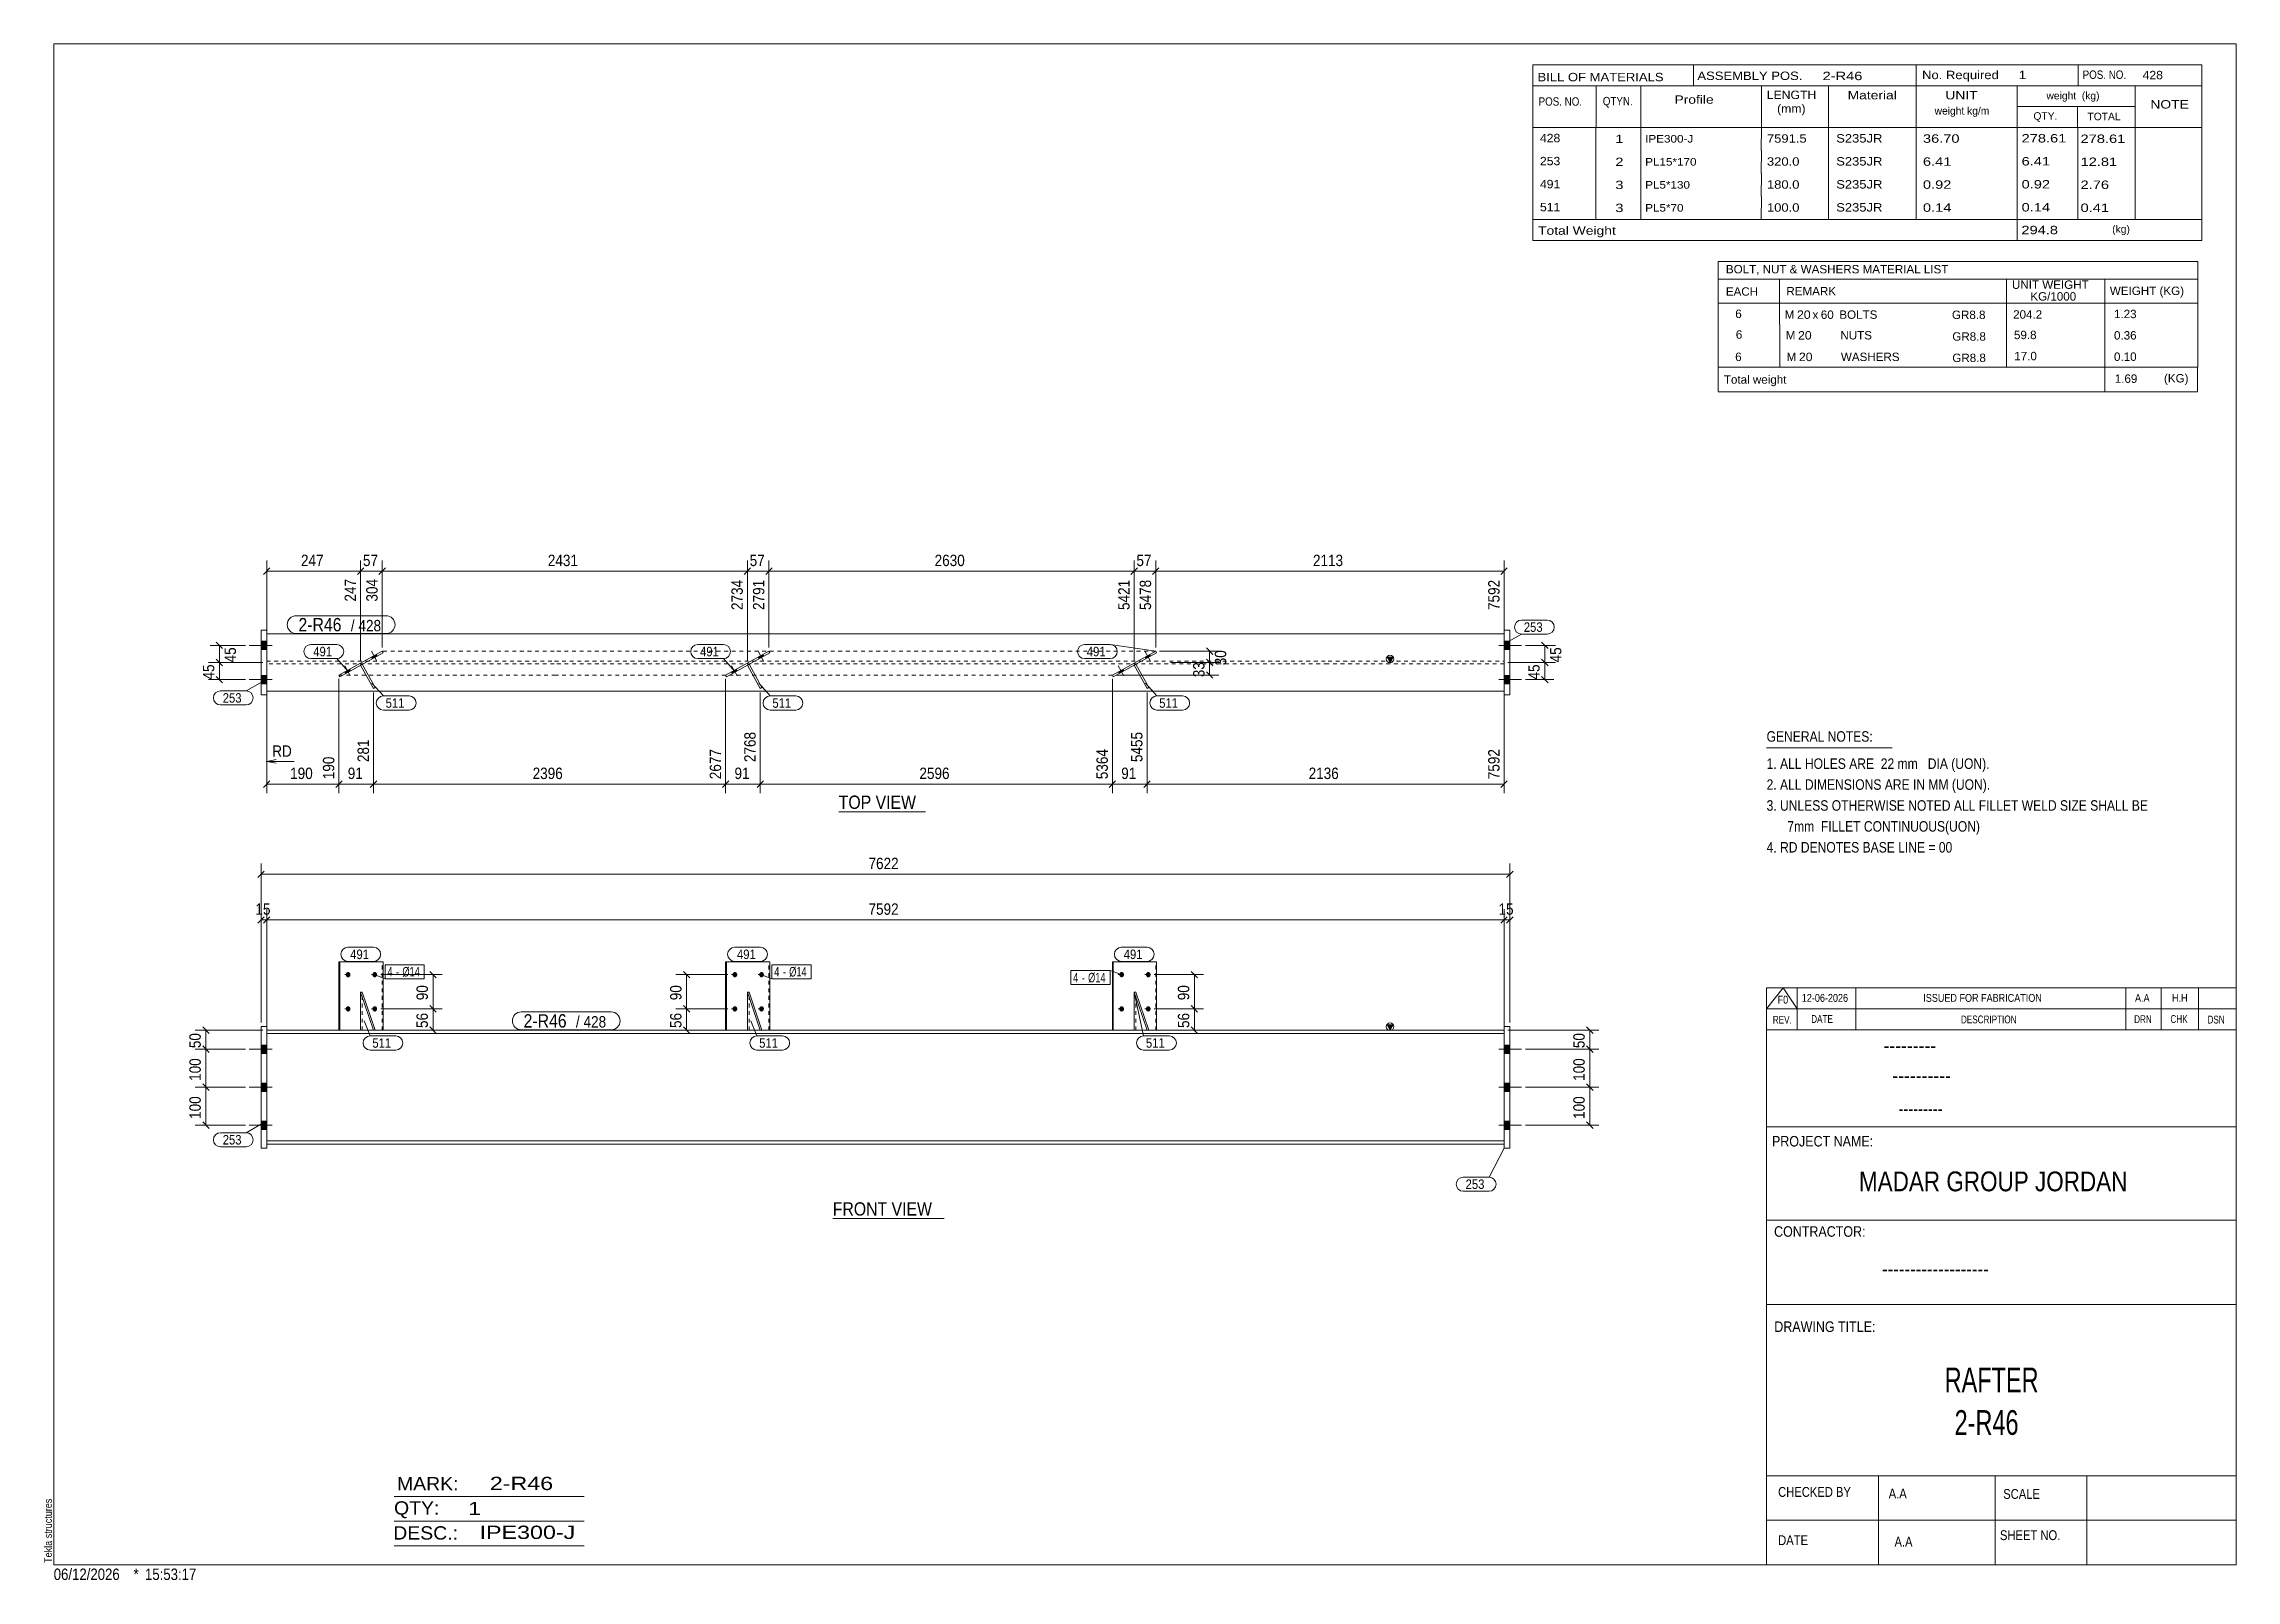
# Model space of a CAD drawing. Header units: millimetres. Extents: x 2 to 579, y 1 to 405.
import ezdxf

# ---------------------------------------------------------------- set-up
doc = ezdxf.new("R2010")
doc.units = ezdxf.units.MM
doc.linetypes.add('XKITLINE00', pattern=[0])
doc.linetypes.add('XKITLINE01', pattern=[4, 1, -1, 1, -1])
for name, color, linetype, lineweight in [('Bolt', 3, 'Continuous', 0), ('BoltMark', 7, 'Continuous', 0), ('Dimensions', 7, 'Continuous', 0), ('DrawingSheet', 5, 'Continuous', 0), ('GraphicObject', 6, 'Continuous', 0), ('OtherObjectType', 7, 'Continuous', 0), ('Part', 2, 'Continuous', 0), ('PartMark', 7, 'Continuous', 0)]:
    doc.layers.add(name, color=color, linetype=linetype, lineweight=lineweight)
doc.styles.add('@ARIAL_UNICODE_MS_BOLD', font='ARIAL.TTF')
doc.styles.add('ARIAL', font='ARIAL.TTF')
doc.styles.add('ARIAL_NARROW', font='ARIALN.TTF')
doc.styles.add('COMIC_SANS_MS_BOLD', font='COMICBD.TTF')
doc.styles.add('SWIS721_EX_BT', font='ARIAL.TTF')
doc.styles.add('SWISSE', font='ARIAL.TTF')

# ---------------------------------------------------------------- blocks, each defined once
blk = doc.blocks.new('*A1')
at = {"layer": 'Bolt'}
for points in [[(387.97, 139.5), (386.47, 139.5), (386.47, 141.7), (387.97, 141.7)], [(387.97, 139.5), (386.47, 139.5), (386.47, 141.7), (387.97, 141.7)], [(387.97, 129.5), (386.47, 129.5), (386.47, 131.7), (387.97, 131.7)], [(387.97, 129.5), (386.47, 129.5), (386.47, 131.7), (387.97, 131.7)], [(387.97, 119.5), (386.47, 119.5), (386.47, 121.7), (387.97, 121.7)], [(387.97, 119.5), (386.47, 119.5), (386.47, 121.7), (387.97, 121.7)]]:
    blk.add_hatch(color=3, dxfattribs=at).paths.add_polyline_path(points, flags=17)
at = {"layer": 'Bolt', "color": 3, "linetype": 'XKITLINE00', "lineweight": 0}
for p, q in [((385.07, 140.6), (391.07, 140.6)), ((385.07, 140.6), (391.07, 140.6)), ((386.47, 141.7), (387.97, 141.7)), ((386.47, 141.7), (387.97, 141.7)), ((386.47, 139.5), (387.97, 139.5)), ((386.47, 139.5), (387.97, 139.5)), ((385.07, 130.6), (391.07, 130.6)), ((385.07, 130.6), (391.07, 130.6)), ((386.47, 131.7), (387.97, 131.7)), ((386.47, 131.7), (387.97, 131.7)), ((386.47, 129.5), (387.97, 129.5)), ((386.47, 129.5), (387.97, 129.5)), ((386.47, 121.7), (387.97, 121.7)), ((386.47, 121.7), (387.97, 121.7)), ((385.07, 120.6), (391.07, 120.6)), ((385.07, 120.6), (391.07, 120.6)), ((386.47, 119.5), (387.97, 119.5)), ((386.47, 119.5), (387.97, 119.5))]:
    blk.add_line(p, q, dxfattribs=at)
blk = doc.blocks.new('*A2')
at = {"layer": 'Bolt'}
for points in [[(61.01, 139.5), (59.51, 139.5), (59.51, 141.7), (61.01, 141.7)], [(61.01, 139.5), (59.51, 139.5), (59.51, 141.7), (61.01, 141.7)], [(61.01, 129.5), (59.51, 129.5), (59.51, 131.7), (61.01, 131.7)], [(61.01, 129.5), (59.51, 129.5), (59.51, 131.7), (61.01, 131.7)], [(61.01, 119.5), (59.51, 119.5), (59.51, 121.7), (61.01, 121.7)], [(61.01, 119.5), (59.51, 119.5), (59.51, 121.7), (61.01, 121.7)]]:
    blk.add_hatch(color=3, dxfattribs=at).paths.add_polyline_path(points, flags=17)
at = {"layer": 'Bolt', "color": 3, "linetype": 'XKITLINE00', "lineweight": 0}
for p, q in [((56.41, 140.6), (62.41, 140.6)), ((56.41, 140.6), (62.41, 140.6)), ((59.51, 141.7), (61.01, 141.7)), ((59.51, 141.7), (61.01, 141.7)), ((59.51, 139.5), (61.01, 139.5)), ((59.51, 139.5), (61.01, 139.5)), ((56.41, 130.6), (62.41, 130.6)), ((56.41, 130.6), (62.41, 130.6)), ((59.51, 131.7), (61.01, 131.7)), ((59.51, 131.7), (61.01, 131.7)), ((59.51, 129.5), (61.01, 129.5)), ((59.51, 129.5), (61.01, 129.5)), ((59.51, 121.7), (61.01, 121.7)), ((59.51, 121.7), (61.01, 121.7)), ((56.41, 120.6), (62.41, 120.6)), ((56.41, 120.6), (62.41, 120.6)), ((59.51, 119.5), (61.01, 119.5)), ((59.51, 119.5), (61.01, 119.5))]:
    blk.add_line(p, q, dxfattribs=at)
blk = doc.blocks.new('*A3')
at = {"layer": 'Bolt'}
for points in [[(81.81, 160.23), (81.82, 160.27), (81.82, 160.3), (81.82, 160.33), (81.83, 160.37), (81.84, 160.4), (81.85, 160.43), (81.86, 160.46), (81.87, 160.5), (81.88, 160.53), (81.9, 160.56), (81.92, 160.59), (81.93, 160.61), (81.95, 160.64), (81.97, 160.67), (81.99, 160.69), (82.01, 160.72), (82.04, 160.74), (82.06, 160.76), (82.08, 160.78), (82.11, 160.8), (82.14, 160.81), (82.16, 160.83), (82.19, 160.84), (82.22, 160.86), (82.25, 160.87), (82.28, 160.88), (82.31, 160.88), (82.34, 160.89), (82.36, 160.89), (82.39, 160.9), (82.42, 160.9), (82.46, 160.9), (82.49, 160.89), (82.51, 160.89), (82.54, 160.88), (82.57, 160.88), (82.6, 160.87), (82.63, 160.86), (82.66, 160.84), (82.69, 160.83), (82.71, 160.81), (82.74, 160.8), (82.77, 160.78), (82.79, 160.76), (82.81, 160.74), (82.84, 160.72), (82.86, 160.69), (82.88, 160.67), (82.9, 160.64), (82.92, 160.61), (82.93, 160.59), (82.95, 160.56), (82.97, 160.53), (82.98, 160.5), (82.99, 160.46), (83, 160.43), (83.01, 160.4), (83.02, 160.37), (83.03, 160.33), (83.03, 160.3), (83.03, 160.27), (83.04, 160.23), (83.04, 160.2), (83.04, 160.16), (83.03, 160.13), (83.03, 160.09), (83.03, 160.06), (83.02, 160.03), (83.01, 159.99), (83, 159.96), (82.99, 159.93), (82.98, 159.9), (82.97, 159.87), (82.95, 159.84), (82.93, 159.81), (82.92, 159.78), (82.9, 159.75), (82.88, 159.73), (82.86, 159.7), (82.84, 159.68), (82.81, 159.66), (82.79, 159.63), (82.77, 159.61), (82.74, 159.6), (82.71, 159.58), (82.69, 159.56), (82.66, 159.55), (82.63, 159.54), (82.6, 159.53), (82.57, 159.52), (82.54, 159.51), (82.51, 159.5), (82.49, 159.5), (82.46, 159.5), (82.42, 159.5), (82.39, 159.5), (82.36, 159.5), (82.34, 159.5), (82.31, 159.51), (82.28, 159.52), (82.25, 159.53), (82.22, 159.54), (82.19, 159.55), (82.16, 159.56), (82.14, 159.58), (82.11, 159.6), (82.08, 159.61), (82.06, 159.63), (82.04, 159.66), (82.01, 159.68), (81.99, 159.7), (81.97, 159.73), (81.95, 159.75), (81.93, 159.78), (81.92, 159.81), (81.9, 159.84), (81.88, 159.87), (81.87, 159.9), (81.86, 159.93), (81.85, 159.96), (81.84, 159.99), (81.83, 160.03), (81.82, 160.06), (81.82, 160.09), (81.82, 160.13), (81.81, 160.16), (81.81, 160.2)], [(88.82, 160.23), (88.82, 160.27), (88.82, 160.3), (88.83, 160.33), (88.83, 160.37), (88.84, 160.4), (88.85, 160.43), (88.86, 160.46), (88.88, 160.5), (88.89, 160.53), (88.9, 160.56), (88.92, 160.59), (88.94, 160.61), (88.96, 160.64), (88.98, 160.67), (89, 160.69), (89.02, 160.72), (89.04, 160.74), (89.06, 160.76), (89.09, 160.78), (89.11, 160.8), (89.14, 160.81), (89.17, 160.83), (89.19, 160.84), (89.22, 160.86), (89.25, 160.87), (89.28, 160.88), (89.31, 160.88), (89.34, 160.89), (89.37, 160.89), (89.4, 160.9), (89.43, 160.9), (89.46, 160.9), (89.49, 160.89), (89.52, 160.89), (89.55, 160.88), (89.58, 160.88), (89.61, 160.87), (89.64, 160.86), (89.66, 160.84), (89.69, 160.83), (89.72, 160.81), (89.74, 160.8), (89.77, 160.78), (89.79, 160.76), (89.82, 160.74), (89.84, 160.72), (89.86, 160.69), (89.88, 160.67), (89.9, 160.64), (89.92, 160.61), (89.94, 160.59), (89.95, 160.56), (89.97, 160.53), (89.98, 160.5), (90, 160.46), (90.01, 160.43), (90.02, 160.4), (90.02, 160.37), (90.03, 160.33), (90.04, 160.3), (90.04, 160.27), (90.04, 160.23), (90.04, 160.2), (90.04, 160.16), (90.04, 160.13), (90.04, 160.09), (90.03, 160.06), (90.02, 160.03), (90.02, 159.99), (90.01, 159.96), (90, 159.93), (89.98, 159.9), (89.97, 159.87), (89.95, 159.84), (89.94, 159.81), (89.92, 159.78), (89.9, 159.75), (89.88, 159.73), (89.86, 159.7), (89.84, 159.68), (89.82, 159.66), (89.79, 159.63), (89.77, 159.61), (89.74, 159.6), (89.72, 159.58), (89.69, 159.56), (89.66, 159.55), (89.64, 159.54), (89.61, 159.53), (89.58, 159.52), (89.55, 159.51), (89.52, 159.5), (89.49, 159.5), (89.46, 159.5), (89.43, 159.5), (89.4, 159.5), (89.37, 159.5), (89.34, 159.5), (89.31, 159.51), (89.28, 159.52), (89.25, 159.53), (89.22, 159.54), (89.19, 159.55), (89.17, 159.56), (89.14, 159.58), (89.11, 159.6), (89.09, 159.61), (89.06, 159.63), (89.04, 159.66), (89.02, 159.68), (89, 159.7), (88.98, 159.73), (88.96, 159.75), (88.94, 159.78), (88.92, 159.81), (88.9, 159.84), (88.89, 159.87), (88.88, 159.9), (88.86, 159.93), (88.85, 159.96), (88.84, 159.99), (88.83, 160.03), (88.83, 160.06), (88.82, 160.09), (88.82, 160.13), (88.82, 160.16), (88.82, 160.2)], [(81.81, 151.23), (81.82, 151.27), (81.82, 151.3), (81.82, 151.33), (81.83, 151.37), (81.84, 151.4), (81.85, 151.43), (81.86, 151.46), (81.87, 151.5), (81.88, 151.53), (81.9, 151.56), (81.92, 151.59), (81.93, 151.61), (81.95, 151.64), (81.97, 151.67), (81.99, 151.69), (82.01, 151.72), (82.04, 151.74), (82.06, 151.76), (82.08, 151.78), (82.11, 151.8), (82.14, 151.81), (82.16, 151.83), (82.19, 151.84), (82.22, 151.86), (82.25, 151.87), (82.28, 151.88), (82.31, 151.88), (82.34, 151.89), (82.36, 151.89), (82.39, 151.9), (82.42, 151.9), (82.46, 151.9), (82.49, 151.89), (82.51, 151.89), (82.54, 151.88), (82.57, 151.88), (82.6, 151.87), (82.63, 151.86), (82.66, 151.84), (82.69, 151.83), (82.71, 151.81), (82.74, 151.8), (82.77, 151.78), (82.79, 151.76), (82.81, 151.74), (82.84, 151.72), (82.86, 151.69), (82.88, 151.67), (82.9, 151.64), (82.92, 151.61), (82.93, 151.59), (82.95, 151.56), (82.97, 151.53), (82.98, 151.5), (82.99, 151.46), (83, 151.43), (83.01, 151.4), (83.02, 151.37), (83.03, 151.33), (83.03, 151.3), (83.03, 151.27), (83.04, 151.23), (83.04, 151.2), (83.04, 151.16), (83.03, 151.13), (83.03, 151.09), (83.03, 151.06), (83.02, 151.03), (83.01, 150.99), (83, 150.96), (82.99, 150.93), (82.98, 150.9), (82.97, 150.87), (82.95, 150.84), (82.93, 150.81), (82.92, 150.78), (82.9, 150.75), (82.88, 150.73), (82.86, 150.7), (82.84, 150.68), (82.81, 150.66), (82.79, 150.63), (82.77, 150.61), (82.74, 150.6), (82.71, 150.58), (82.69, 150.56), (82.66, 150.55), (82.63, 150.54), (82.6, 150.53), (82.57, 150.52), (82.54, 150.51), (82.51, 150.5), (82.49, 150.5), (82.46, 150.5), (82.42, 150.5), (82.39, 150.5), (82.36, 150.5), (82.34, 150.5), (82.31, 150.51), (82.28, 150.52), (82.25, 150.53), (82.22, 150.54), (82.19, 150.55), (82.16, 150.56), (82.14, 150.58), (82.11, 150.6), (82.08, 150.61), (82.06, 150.63), (82.04, 150.66), (82.01, 150.68), (81.99, 150.7), (81.97, 150.73), (81.95, 150.75), (81.93, 150.78), (81.92, 150.81), (81.9, 150.84), (81.88, 150.87), (81.87, 150.9), (81.86, 150.93), (81.85, 150.96), (81.84, 150.99), (81.83, 151.03), (81.82, 151.06), (81.82, 151.09), (81.82, 151.13), (81.81, 151.16), (81.81, 151.2)], [(88.82, 151.23), (88.82, 151.27), (88.82, 151.3), (88.83, 151.33), (88.83, 151.37), (88.84, 151.4), (88.85, 151.43), (88.86, 151.46), (88.88, 151.5), (88.89, 151.53), (88.9, 151.56), (88.92, 151.59), (88.94, 151.61), (88.96, 151.64), (88.98, 151.67), (89, 151.69), (89.02, 151.72), (89.04, 151.74), (89.06, 151.76), (89.09, 151.78), (89.11, 151.8), (89.14, 151.81), (89.17, 151.83), (89.19, 151.84), (89.22, 151.86), (89.25, 151.87), (89.28, 151.88), (89.31, 151.88), (89.34, 151.89), (89.37, 151.89), (89.4, 151.9), (89.43, 151.9), (89.46, 151.9), (89.49, 151.89), (89.52, 151.89), (89.55, 151.88), (89.58, 151.88), (89.61, 151.87), (89.64, 151.86), (89.66, 151.84), (89.69, 151.83), (89.72, 151.81), (89.74, 151.8), (89.77, 151.78), (89.79, 151.76), (89.82, 151.74), (89.84, 151.72), (89.86, 151.69), (89.88, 151.67), (89.9, 151.64), (89.92, 151.61), (89.94, 151.59), (89.95, 151.56), (89.97, 151.53), (89.98, 151.5), (90, 151.46), (90.01, 151.43), (90.02, 151.4), (90.02, 151.37), (90.03, 151.33), (90.04, 151.3), (90.04, 151.27), (90.04, 151.23), (90.04, 151.2), (90.04, 151.16), (90.04, 151.13), (90.04, 151.09), (90.03, 151.06), (90.02, 151.03), (90.02, 150.99), (90.01, 150.96), (90, 150.93), (89.98, 150.9), (89.97, 150.87), (89.95, 150.84), (89.94, 150.81), (89.92, 150.78), (89.9, 150.75), (89.88, 150.73), (89.86, 150.7), (89.84, 150.68), (89.82, 150.66), (89.79, 150.63), (89.77, 150.61), (89.74, 150.6), (89.72, 150.58), (89.69, 150.56), (89.66, 150.55), (89.64, 150.54), (89.61, 150.53), (89.58, 150.52), (89.55, 150.51), (89.52, 150.5), (89.49, 150.5), (89.46, 150.5), (89.43, 150.5), (89.4, 150.5), (89.37, 150.5), (89.34, 150.5), (89.31, 150.51), (89.28, 150.52), (89.25, 150.53), (89.22, 150.54), (89.19, 150.55), (89.17, 150.56), (89.14, 150.58), (89.11, 150.6), (89.09, 150.61), (89.06, 150.63), (89.04, 150.66), (89.02, 150.68), (89, 150.7), (88.98, 150.73), (88.96, 150.75), (88.94, 150.78), (88.92, 150.81), (88.9, 150.84), (88.89, 150.87), (88.88, 150.9), (88.86, 150.93), (88.85, 150.96), (88.84, 150.99), (88.83, 151.03), (88.83, 151.06), (88.82, 151.09), (88.82, 151.13), (88.82, 151.16), (88.82, 151.2)]]:
    blk.add_hatch(color=3, dxfattribs=at).paths.add_polyline_path(points, flags=17)
at = {"layer": 'Bolt', "color": 3, "linetype": 'XKITLINE00', "lineweight": 0}
for p, q in [((82.99, 160.2), (81.54, 160.2)), ((89.99, 160.2), (88.54, 160.2)), ((82.99, 151.2), (81.54, 151.2)), ((89.99, 151.2), (88.54, 151.2))]:
    blk.add_line(p, q, dxfattribs=at)
blk = doc.blocks.new('*A4')
at = {"layer": 'Bolt'}
for points in [[(183.53, 160.23), (183.54, 160.27), (183.54, 160.3), (183.54, 160.33), (183.55, 160.37), (183.56, 160.4), (183.57, 160.43), (183.58, 160.46), (183.59, 160.5), (183.61, 160.53), (183.62, 160.56), (183.64, 160.59), (183.65, 160.61), (183.67, 160.64), (183.69, 160.67), (183.71, 160.69), (183.74, 160.72), (183.76, 160.74), (183.78, 160.76), (183.81, 160.78), (183.83, 160.8), (183.86, 160.81), (183.89, 160.83), (183.91, 160.84), (183.94, 160.86), (183.97, 160.87), (184, 160.88), (184.03, 160.88), (184.06, 160.89), (184.09, 160.89), (184.12, 160.9), (184.15, 160.9), (184.18, 160.9), (184.21, 160.89), (184.24, 160.89), (184.27, 160.88), (184.3, 160.88), (184.33, 160.87), (184.36, 160.86), (184.38, 160.84), (184.41, 160.83), (184.44, 160.81), (184.46, 160.8), (184.49, 160.78), (184.52, 160.76), (184.54, 160.74), (184.56, 160.72), (184.58, 160.69), (184.6, 160.67), (184.62, 160.64), (184.64, 160.61), (184.66, 160.59), (184.68, 160.56), (184.69, 160.53), (184.7, 160.5), (184.72, 160.46), (184.73, 160.43), (184.74, 160.4), (184.75, 160.37), (184.75, 160.33), (184.76, 160.3), (184.76, 160.27), (184.76, 160.23), (184.76, 160.2), (184.76, 160.16), (184.76, 160.13), (184.76, 160.09), (184.75, 160.06), (184.75, 160.03), (184.74, 159.99), (184.73, 159.96), (184.72, 159.93), (184.7, 159.9), (184.69, 159.87), (184.68, 159.84), (184.66, 159.81), (184.64, 159.78), (184.62, 159.75), (184.6, 159.73), (184.58, 159.7), (184.56, 159.68), (184.54, 159.66), (184.52, 159.63), (184.49, 159.61), (184.46, 159.6), (184.44, 159.58), (184.41, 159.56), (184.38, 159.55), (184.36, 159.54), (184.33, 159.53), (184.3, 159.52), (184.27, 159.51), (184.24, 159.5), (184.21, 159.5), (184.18, 159.5), (184.15, 159.5), (184.12, 159.5), (184.09, 159.5), (184.06, 159.5), (184.03, 159.51), (184, 159.52), (183.97, 159.53), (183.94, 159.54), (183.91, 159.55), (183.89, 159.56), (183.86, 159.58), (183.83, 159.6), (183.81, 159.61), (183.78, 159.63), (183.76, 159.66), (183.74, 159.68), (183.71, 159.7), (183.69, 159.73), (183.67, 159.75), (183.65, 159.78), (183.64, 159.81), (183.62, 159.84), (183.61, 159.87), (183.59, 159.9), (183.58, 159.93), (183.57, 159.96), (183.56, 159.99), (183.55, 160.03), (183.54, 160.06), (183.54, 160.09), (183.54, 160.13), (183.53, 160.16), (183.53, 160.2)], [(190.54, 160.23), (190.54, 160.27), (190.55, 160.3), (190.55, 160.33), (190.56, 160.37), (190.57, 160.4), (190.58, 160.43), (190.59, 160.46), (190.6, 160.5), (190.61, 160.53), (190.63, 160.56), (190.64, 160.59), (190.66, 160.61), (190.68, 160.64), (190.7, 160.67), (190.72, 160.69), (190.74, 160.72), (190.76, 160.74), (190.79, 160.76), (190.81, 160.78), (190.84, 160.8), (190.86, 160.81), (190.89, 160.83), (190.92, 160.84), (190.95, 160.86), (190.97, 160.87), (191, 160.88), (191.03, 160.88), (191.06, 160.89), (191.09, 160.89), (191.12, 160.9), (191.15, 160.9), (191.18, 160.9), (191.21, 160.89), (191.24, 160.89), (191.27, 160.88), (191.3, 160.88), (191.33, 160.87), (191.36, 160.86), (191.39, 160.84), (191.41, 160.83), (191.44, 160.81), (191.47, 160.8), (191.49, 160.78), (191.52, 160.76), (191.54, 160.74), (191.56, 160.72), (191.59, 160.69), (191.61, 160.67), (191.63, 160.64), (191.65, 160.61), (191.66, 160.59), (191.68, 160.56), (191.69, 160.53), (191.71, 160.5), (191.72, 160.46), (191.73, 160.43), (191.74, 160.4), (191.75, 160.37), (191.75, 160.33), (191.76, 160.3), (191.76, 160.27), (191.76, 160.23), (191.77, 160.2), (191.76, 160.16), (191.76, 160.13), (191.76, 160.09), (191.75, 160.06), (191.75, 160.03), (191.74, 159.99), (191.73, 159.96), (191.72, 159.93), (191.71, 159.9), (191.69, 159.87), (191.68, 159.84), (191.66, 159.81), (191.65, 159.78), (191.63, 159.75), (191.61, 159.73), (191.59, 159.7), (191.56, 159.68), (191.54, 159.66), (191.52, 159.63), (191.49, 159.61), (191.47, 159.6), (191.44, 159.58), (191.41, 159.56), (191.39, 159.55), (191.36, 159.54), (191.33, 159.53), (191.3, 159.52), (191.27, 159.51), (191.24, 159.5), (191.21, 159.5), (191.18, 159.5), (191.15, 159.5), (191.12, 159.5), (191.09, 159.5), (191.06, 159.5), (191.03, 159.51), (191, 159.52), (190.97, 159.53), (190.95, 159.54), (190.92, 159.55), (190.89, 159.56), (190.86, 159.58), (190.84, 159.6), (190.81, 159.61), (190.79, 159.63), (190.76, 159.66), (190.74, 159.68), (190.72, 159.7), (190.7, 159.73), (190.68, 159.75), (190.66, 159.78), (190.64, 159.81), (190.63, 159.84), (190.61, 159.87), (190.6, 159.9), (190.59, 159.93), (190.58, 159.96), (190.57, 159.99), (190.56, 160.03), (190.55, 160.06), (190.55, 160.09), (190.54, 160.13), (190.54, 160.16), (190.54, 160.2)], [(183.53, 151.23), (183.54, 151.27), (183.54, 151.3), (183.54, 151.33), (183.55, 151.37), (183.56, 151.4), (183.57, 151.43), (183.58, 151.46), (183.59, 151.5), (183.61, 151.53), (183.62, 151.56), (183.64, 151.59), (183.65, 151.61), (183.67, 151.64), (183.69, 151.67), (183.71, 151.69), (183.74, 151.72), (183.76, 151.74), (183.78, 151.76), (183.81, 151.78), (183.83, 151.8), (183.86, 151.81), (183.89, 151.83), (183.91, 151.84), (183.94, 151.86), (183.97, 151.87), (184, 151.88), (184.03, 151.88), (184.06, 151.89), (184.09, 151.89), (184.12, 151.9), (184.15, 151.9), (184.18, 151.9), (184.21, 151.89), (184.24, 151.89), (184.27, 151.88), (184.3, 151.88), (184.33, 151.87), (184.36, 151.86), (184.38, 151.84), (184.41, 151.83), (184.44, 151.81), (184.46, 151.8), (184.49, 151.78), (184.52, 151.76), (184.54, 151.74), (184.56, 151.72), (184.58, 151.69), (184.6, 151.67), (184.62, 151.64), (184.64, 151.61), (184.66, 151.59), (184.68, 151.56), (184.69, 151.53), (184.7, 151.5), (184.72, 151.46), (184.73, 151.43), (184.74, 151.4), (184.75, 151.37), (184.75, 151.33), (184.76, 151.3), (184.76, 151.27), (184.76, 151.23), (184.76, 151.2), (184.76, 151.16), (184.76, 151.13), (184.76, 151.09), (184.75, 151.06), (184.75, 151.03), (184.74, 150.99), (184.73, 150.96), (184.72, 150.93), (184.7, 150.9), (184.69, 150.87), (184.68, 150.84), (184.66, 150.81), (184.64, 150.78), (184.62, 150.75), (184.6, 150.73), (184.58, 150.7), (184.56, 150.68), (184.54, 150.66), (184.52, 150.63), (184.49, 150.61), (184.46, 150.6), (184.44, 150.58), (184.41, 150.56), (184.38, 150.55), (184.36, 150.54), (184.33, 150.53), (184.3, 150.52), (184.27, 150.51), (184.24, 150.5), (184.21, 150.5), (184.18, 150.5), (184.15, 150.5), (184.12, 150.5), (184.09, 150.5), (184.06, 150.5), (184.03, 150.51), (184, 150.52), (183.97, 150.53), (183.94, 150.54), (183.91, 150.55), (183.89, 150.56), (183.86, 150.58), (183.83, 150.6), (183.81, 150.61), (183.78, 150.63), (183.76, 150.66), (183.74, 150.68), (183.71, 150.7), (183.69, 150.73), (183.67, 150.75), (183.65, 150.78), (183.64, 150.81), (183.62, 150.84), (183.61, 150.87), (183.59, 150.9), (183.58, 150.93), (183.57, 150.96), (183.56, 150.99), (183.55, 151.03), (183.54, 151.06), (183.54, 151.09), (183.54, 151.13), (183.53, 151.16), (183.53, 151.2)], [(190.54, 151.23), (190.54, 151.27), (190.55, 151.3), (190.55, 151.33), (190.56, 151.37), (190.57, 151.4), (190.58, 151.43), (190.59, 151.46), (190.6, 151.5), (190.61, 151.53), (190.63, 151.56), (190.64, 151.59), (190.66, 151.61), (190.68, 151.64), (190.7, 151.67), (190.72, 151.69), (190.74, 151.72), (190.76, 151.74), (190.79, 151.76), (190.81, 151.78), (190.84, 151.8), (190.86, 151.81), (190.89, 151.83), (190.92, 151.84), (190.95, 151.86), (190.97, 151.87), (191, 151.88), (191.03, 151.88), (191.06, 151.89), (191.09, 151.89), (191.12, 151.9), (191.15, 151.9), (191.18, 151.9), (191.21, 151.89), (191.24, 151.89), (191.27, 151.88), (191.3, 151.88), (191.33, 151.87), (191.36, 151.86), (191.39, 151.84), (191.41, 151.83), (191.44, 151.81), (191.47, 151.8), (191.49, 151.78), (191.52, 151.76), (191.54, 151.74), (191.56, 151.72), (191.59, 151.69), (191.61, 151.67), (191.63, 151.64), (191.65, 151.61), (191.66, 151.59), (191.68, 151.56), (191.69, 151.53), (191.71, 151.5), (191.72, 151.46), (191.73, 151.43), (191.74, 151.4), (191.75, 151.37), (191.75, 151.33), (191.76, 151.3), (191.76, 151.27), (191.76, 151.23), (191.77, 151.2), (191.76, 151.16), (191.76, 151.13), (191.76, 151.09), (191.75, 151.06), (191.75, 151.03), (191.74, 150.99), (191.73, 150.96), (191.72, 150.93), (191.71, 150.9), (191.69, 150.87), (191.68, 150.84), (191.66, 150.81), (191.65, 150.78), (191.63, 150.75), (191.61, 150.73), (191.59, 150.7), (191.56, 150.68), (191.54, 150.66), (191.52, 150.63), (191.49, 150.61), (191.47, 150.6), (191.44, 150.58), (191.41, 150.56), (191.39, 150.55), (191.36, 150.54), (191.33, 150.53), (191.3, 150.52), (191.27, 150.51), (191.24, 150.5), (191.21, 150.5), (191.18, 150.5), (191.15, 150.5), (191.12, 150.5), (191.09, 150.5), (191.06, 150.5), (191.03, 150.51), (191, 150.52), (190.97, 150.53), (190.95, 150.54), (190.92, 150.55), (190.89, 150.56), (190.86, 150.58), (190.84, 150.6), (190.81, 150.61), (190.79, 150.63), (190.76, 150.66), (190.74, 150.68), (190.72, 150.7), (190.7, 150.73), (190.68, 150.75), (190.66, 150.78), (190.64, 150.81), (190.63, 150.84), (190.61, 150.87), (190.6, 150.9), (190.59, 150.93), (190.58, 150.96), (190.57, 150.99), (190.56, 151.03), (190.55, 151.06), (190.55, 151.09), (190.54, 151.13), (190.54, 151.16), (190.54, 151.2)]]:
    blk.add_hatch(color=3, dxfattribs=at).paths.add_polyline_path(points, flags=17)
at = {"layer": 'Bolt', "color": 3, "linetype": 'XKITLINE00', "lineweight": 0}
for p, q in [((184.71, 160.2), (183.26, 160.2)), ((191.71, 160.2), (190.26, 160.2)), ((184.71, 151.2), (183.26, 151.2)), ((191.71, 151.2), (190.26, 151.2))]:
    blk.add_line(p, q, dxfattribs=at)
blk = doc.blocks.new('*A5')
at = {"layer": 'Bolt'}
for points in [[(285.26, 160.23), (285.26, 160.27), (285.26, 160.3), (285.27, 160.33), (285.28, 160.37), (285.28, 160.4), (285.29, 160.43), (285.3, 160.46), (285.32, 160.5), (285.33, 160.53), (285.34, 160.56), (285.36, 160.59), (285.38, 160.61), (285.4, 160.64), (285.42, 160.67), (285.44, 160.69), (285.46, 160.72), (285.48, 160.74), (285.51, 160.76), (285.53, 160.78), (285.56, 160.8), (285.58, 160.81), (285.61, 160.83), (285.64, 160.84), (285.66, 160.86), (285.69, 160.87), (285.72, 160.88), (285.75, 160.88), (285.78, 160.89), (285.81, 160.89), (285.84, 160.9), (285.87, 160.9), (285.9, 160.9), (285.93, 160.89), (285.96, 160.89), (285.99, 160.88), (286.02, 160.88), (286.05, 160.87), (286.08, 160.86), (286.11, 160.84), (286.14, 160.83), (286.16, 160.81), (286.19, 160.8), (286.21, 160.78), (286.24, 160.76), (286.26, 160.74), (286.29, 160.72), (286.31, 160.69), (286.33, 160.67), (286.35, 160.64), (286.37, 160.61), (286.38, 160.59), (286.4, 160.56), (286.41, 160.53), (286.43, 160.5), (286.44, 160.46), (286.45, 160.43), (286.46, 160.4), (286.47, 160.37), (286.48, 160.33), (286.48, 160.3), (286.48, 160.27), (286.49, 160.23), (286.49, 160.2), (286.49, 160.16), (286.48, 160.13), (286.48, 160.09), (286.48, 160.06), (286.47, 160.03), (286.46, 159.99), (286.45, 159.96), (286.44, 159.93), (286.43, 159.9), (286.41, 159.87), (286.4, 159.84), (286.38, 159.81), (286.37, 159.78), (286.35, 159.75), (286.33, 159.73), (286.31, 159.7), (286.29, 159.68), (286.26, 159.66), (286.24, 159.63), (286.21, 159.61), (286.19, 159.6), (286.16, 159.58), (286.14, 159.56), (286.11, 159.55), (286.08, 159.54), (286.05, 159.53), (286.02, 159.52), (285.99, 159.51), (285.96, 159.5), (285.93, 159.5), (285.9, 159.5), (285.87, 159.5), (285.84, 159.5), (285.81, 159.5), (285.78, 159.5), (285.75, 159.51), (285.72, 159.52), (285.69, 159.53), (285.66, 159.54), (285.64, 159.55), (285.61, 159.56), (285.58, 159.58), (285.56, 159.6), (285.53, 159.61), (285.51, 159.63), (285.48, 159.66), (285.46, 159.68), (285.44, 159.7), (285.42, 159.73), (285.4, 159.75), (285.38, 159.78), (285.36, 159.81), (285.34, 159.84), (285.33, 159.87), (285.32, 159.9), (285.3, 159.93), (285.29, 159.96), (285.28, 159.99), (285.28, 160.03), (285.27, 160.06), (285.26, 160.09), (285.26, 160.13), (285.26, 160.16), (285.26, 160.2)], [(292.26, 160.23), (292.27, 160.27), (292.27, 160.3), (292.28, 160.33), (292.28, 160.37), (292.29, 160.4), (292.3, 160.43), (292.31, 160.46), (292.32, 160.5), (292.34, 160.53), (292.35, 160.56), (292.37, 160.59), (292.38, 160.61), (292.4, 160.64), (292.42, 160.67), (292.44, 160.69), (292.46, 160.72), (292.49, 160.74), (292.51, 160.76), (292.54, 160.78), (292.56, 160.8), (292.59, 160.81), (292.61, 160.83), (292.64, 160.84), (292.67, 160.86), (292.7, 160.87), (292.73, 160.88), (292.76, 160.88), (292.79, 160.89), (292.82, 160.89), (292.85, 160.9), (292.88, 160.9), (292.91, 160.9), (292.94, 160.89), (292.97, 160.89), (293, 160.88), (293.03, 160.88), (293.05, 160.87), (293.08, 160.86), (293.11, 160.84), (293.14, 160.83), (293.17, 160.81), (293.19, 160.8), (293.22, 160.78), (293.24, 160.76), (293.27, 160.74), (293.29, 160.72), (293.31, 160.69), (293.33, 160.67), (293.35, 160.64), (293.37, 160.61), (293.39, 160.59), (293.4, 160.56), (293.42, 160.53), (293.43, 160.5), (293.44, 160.46), (293.45, 160.43), (293.46, 160.4), (293.47, 160.37), (293.48, 160.33), (293.48, 160.3), (293.49, 160.27), (293.49, 160.23), (293.49, 160.2), (293.49, 160.16), (293.49, 160.13), (293.48, 160.09), (293.48, 160.06), (293.47, 160.03), (293.46, 159.99), (293.45, 159.96), (293.44, 159.93), (293.43, 159.9), (293.42, 159.87), (293.4, 159.84), (293.39, 159.81), (293.37, 159.78), (293.35, 159.75), (293.33, 159.73), (293.31, 159.7), (293.29, 159.68), (293.27, 159.66), (293.24, 159.63), (293.22, 159.61), (293.19, 159.6), (293.17, 159.58), (293.14, 159.56), (293.11, 159.55), (293.08, 159.54), (293.05, 159.53), (293.03, 159.52), (293, 159.51), (292.97, 159.5), (292.94, 159.5), (292.91, 159.5), (292.88, 159.5), (292.85, 159.5), (292.82, 159.5), (292.79, 159.5), (292.76, 159.51), (292.73, 159.52), (292.7, 159.53), (292.67, 159.54), (292.64, 159.55), (292.61, 159.56), (292.59, 159.58), (292.56, 159.6), (292.54, 159.61), (292.51, 159.63), (292.49, 159.66), (292.46, 159.68), (292.44, 159.7), (292.42, 159.73), (292.4, 159.75), (292.38, 159.78), (292.37, 159.81), (292.35, 159.84), (292.34, 159.87), (292.32, 159.9), (292.31, 159.93), (292.3, 159.96), (292.29, 159.99), (292.28, 160.03), (292.28, 160.06), (292.27, 160.09), (292.27, 160.13), (292.26, 160.16), (292.26, 160.2)], [(285.26, 151.23), (285.26, 151.27), (285.26, 151.3), (285.27, 151.33), (285.28, 151.37), (285.28, 151.4), (285.29, 151.43), (285.3, 151.46), (285.32, 151.5), (285.33, 151.53), (285.34, 151.56), (285.36, 151.59), (285.38, 151.61), (285.4, 151.64), (285.42, 151.67), (285.44, 151.69), (285.46, 151.72), (285.48, 151.74), (285.51, 151.76), (285.53, 151.78), (285.56, 151.8), (285.58, 151.81), (285.61, 151.83), (285.64, 151.84), (285.66, 151.86), (285.69, 151.87), (285.72, 151.88), (285.75, 151.88), (285.78, 151.89), (285.81, 151.89), (285.84, 151.9), (285.87, 151.9), (285.9, 151.9), (285.93, 151.89), (285.96, 151.89), (285.99, 151.88), (286.02, 151.88), (286.05, 151.87), (286.08, 151.86), (286.11, 151.84), (286.14, 151.83), (286.16, 151.81), (286.19, 151.8), (286.21, 151.78), (286.24, 151.76), (286.26, 151.74), (286.29, 151.72), (286.31, 151.69), (286.33, 151.67), (286.35, 151.64), (286.37, 151.61), (286.38, 151.59), (286.4, 151.56), (286.41, 151.53), (286.43, 151.5), (286.44, 151.46), (286.45, 151.43), (286.46, 151.4), (286.47, 151.37), (286.48, 151.33), (286.48, 151.3), (286.48, 151.27), (286.49, 151.23), (286.49, 151.2), (286.49, 151.16), (286.48, 151.13), (286.48, 151.09), (286.48, 151.06), (286.47, 151.03), (286.46, 150.99), (286.45, 150.96), (286.44, 150.93), (286.43, 150.9), (286.41, 150.87), (286.4, 150.84), (286.38, 150.81), (286.37, 150.78), (286.35, 150.75), (286.33, 150.73), (286.31, 150.7), (286.29, 150.68), (286.26, 150.66), (286.24, 150.63), (286.21, 150.61), (286.19, 150.6), (286.16, 150.58), (286.14, 150.56), (286.11, 150.55), (286.08, 150.54), (286.05, 150.53), (286.02, 150.52), (285.99, 150.51), (285.96, 150.5), (285.93, 150.5), (285.9, 150.5), (285.87, 150.5), (285.84, 150.5), (285.81, 150.5), (285.78, 150.5), (285.75, 150.51), (285.72, 150.52), (285.69, 150.53), (285.66, 150.54), (285.64, 150.55), (285.61, 150.56), (285.58, 150.58), (285.56, 150.6), (285.53, 150.61), (285.51, 150.63), (285.48, 150.66), (285.46, 150.68), (285.44, 150.7), (285.42, 150.73), (285.4, 150.75), (285.38, 150.78), (285.36, 150.81), (285.34, 150.84), (285.33, 150.87), (285.32, 150.9), (285.3, 150.93), (285.29, 150.96), (285.28, 150.99), (285.28, 151.03), (285.27, 151.06), (285.26, 151.09), (285.26, 151.13), (285.26, 151.16), (285.26, 151.2)], [(292.26, 151.23), (292.27, 151.27), (292.27, 151.3), (292.28, 151.33), (292.28, 151.37), (292.29, 151.4), (292.3, 151.43), (292.31, 151.46), (292.32, 151.5), (292.34, 151.53), (292.35, 151.56), (292.37, 151.59), (292.38, 151.61), (292.4, 151.64), (292.42, 151.67), (292.44, 151.69), (292.46, 151.72), (292.49, 151.74), (292.51, 151.76), (292.54, 151.78), (292.56, 151.8), (292.59, 151.81), (292.61, 151.83), (292.64, 151.84), (292.67, 151.86), (292.7, 151.87), (292.73, 151.88), (292.76, 151.88), (292.79, 151.89), (292.82, 151.89), (292.85, 151.9), (292.88, 151.9), (292.91, 151.9), (292.94, 151.89), (292.97, 151.89), (293, 151.88), (293.03, 151.88), (293.05, 151.87), (293.08, 151.86), (293.11, 151.84), (293.14, 151.83), (293.17, 151.81), (293.19, 151.8), (293.22, 151.78), (293.24, 151.76), (293.27, 151.74), (293.29, 151.72), (293.31, 151.69), (293.33, 151.67), (293.35, 151.64), (293.37, 151.61), (293.39, 151.59), (293.4, 151.56), (293.42, 151.53), (293.43, 151.5), (293.44, 151.46), (293.45, 151.43), (293.46, 151.4), (293.47, 151.37), (293.48, 151.33), (293.48, 151.3), (293.49, 151.27), (293.49, 151.23), (293.49, 151.2), (293.49, 151.16), (293.49, 151.13), (293.48, 151.09), (293.48, 151.06), (293.47, 151.03), (293.46, 150.99), (293.45, 150.96), (293.44, 150.93), (293.43, 150.9), (293.42, 150.87), (293.4, 150.84), (293.39, 150.81), (293.37, 150.78), (293.35, 150.75), (293.33, 150.73), (293.31, 150.7), (293.29, 150.68), (293.27, 150.66), (293.24, 150.63), (293.22, 150.61), (293.19, 150.6), (293.17, 150.58), (293.14, 150.56), (293.11, 150.55), (293.08, 150.54), (293.05, 150.53), (293.03, 150.52), (293, 150.51), (292.97, 150.5), (292.94, 150.5), (292.91, 150.5), (292.88, 150.5), (292.85, 150.5), (292.82, 150.5), (292.79, 150.5), (292.76, 150.51), (292.73, 150.52), (292.7, 150.53), (292.67, 150.54), (292.64, 150.55), (292.61, 150.56), (292.59, 150.58), (292.56, 150.6), (292.54, 150.61), (292.51, 150.63), (292.49, 150.66), (292.46, 150.68), (292.44, 150.7), (292.42, 150.73), (292.4, 150.75), (292.38, 150.78), (292.37, 150.81), (292.35, 150.84), (292.34, 150.87), (292.32, 150.9), (292.31, 150.93), (292.3, 150.96), (292.29, 150.99), (292.28, 151.03), (292.28, 151.06), (292.27, 151.09), (292.27, 151.13), (292.26, 151.16), (292.26, 151.2)]]:
    blk.add_hatch(color=3, dxfattribs=at).paths.add_polyline_path(points, flags=17)
at = {"layer": 'Bolt', "color": 3, "linetype": 'XKITLINE00', "lineweight": 0}
for p, q in [((286.43, 160.2), (284.98, 160.2)), ((293.44, 160.2), (291.99, 160.2)), ((286.43, 151.2), (284.98, 151.2)), ((293.44, 151.2), (291.99, 151.2))]:
    blk.add_line(p, q, dxfattribs=at)
blk = doc.blocks.new('*A6')
at = {"layer": 'Part'}
blk.add_hatch(color=2, dxfattribs=at).paths.add_polyline_path([(355.67, 147), (357.27, 147), (356.47, 145.6)], flags=17)
at = {"layer": 'Part', "color": 2, "linetype": 'XKITLINE00', "lineweight": 0}
for p, q in [((61.01, 145.6), (136.62, 145.6)), ((136.62, 144.7), (61.01, 144.7)), ((136.72, 145.6), (238.34, 145.6)), ((238.34, 144.7), (136.72, 144.7)), ((238.44, 145.6), (340.07, 145.6)), ((340.07, 144.7), (238.44, 144.7)), ((340.17, 145.6), (386.47, 145.6)), ((386.47, 144.7), (340.17, 144.7)), ((356.47, 145.6), (355.67, 147)), ((355.67, 147), (357.27, 147)), ((357.27, 147), (356.47, 145.6)), ((136.62, 116.5), (61.01, 116.5)), ((61.01, 115.6), (136.62, 115.6)), ((238.34, 116.5), (136.72, 116.5)), ((136.72, 115.6), (238.34, 115.6)), ((340.07, 116.5), (238.44, 116.5)), ((238.44, 115.6), (340.07, 115.6)), ((386.47, 116.5), (340.17, 116.5)), ((340.17, 115.6), (386.47, 115.6))]:
    blk.add_line(p, q, dxfattribs=at)
at = {"layer": 'Part', "color": 7, "linetype": 'XKITLINE01', "lineweight": 0}
for p, q in [((61.01, 145.6), (61.01, 115.6)), ((386.47, 145.6), (386.47, 115.6))]:
    blk.add_line(p, q, dxfattribs=at)
at = {"layer": 'Part', "color": 2, "linetype": 'XKITLINE00', "lineweight": 0}
blk.add_circle((356.47, 146.5), 1, dxfattribs=at)
blk = doc.blocks.new('*A7')
at = {"layer": 'Part', "color": 2, "linetype": 'XKITLINE00', "lineweight": 0}
for p, q in [((386.47, 114.6), (386.47, 146.6)), ((387.97, 146.6), (386.47, 146.6)), ((387.97, 114.6), (387.97, 146.6)), ((387.97, 114.6), (386.47, 114.6))]:
    blk.add_line(p, q, dxfattribs=at)
blk = doc.blocks.new('*A8')
at = {"layer": 'Part', "color": 2, "linetype": 'XKITLINE00', "lineweight": 0}
for p, q in [((59.51, 114.6), (59.51, 146.6)), ((59.51, 146.6), (61.01, 146.6)), ((61.01, 114.6), (61.01, 146.6)), ((59.51, 114.6), (61.01, 114.6))]:
    blk.add_line(p, q, dxfattribs=at)
blk = doc.blocks.new('*A9')
at = {"layer": 'Part', "color": 2, "linetype": 'XKITLINE00', "lineweight": 0}
for p, q in [((79.99, 163.6), (91.62, 163.6)), ((79.99, 145.6), (79.99, 163.6)), ((80.24, 145.6), (80.24, 163.6)), ((91.62, 163.6), (91.62, 145.6))]:
    blk.add_line(p, q, dxfattribs=at)
at = {"layer": 'Part', "color": 7, "linetype": 'XKITLINE01', "lineweight": 0}
for p, q in [((91.38, 145.6), (91.38, 163.6)), ((91.62, 145.6), (79.99, 145.6))]:
    blk.add_line(p, q, dxfattribs=at)
blk = doc.blocks.new('*A10')
at = {"layer": 'Part', "color": 2, "linetype": 'XKITLINE00', "lineweight": 0}
for p, q in [((89.09, 145.6), (85.71, 155.6)), ((85.71, 155.6), (85.71, 145.6)), ((85.71, 155.6), (86.15, 155.6)), ((86.15, 155.6), (89.53, 145.6))]:
    blk.add_line(p, q, dxfattribs=at)
at = {"layer": 'Part', "color": 7, "linetype": 'XKITLINE01', "lineweight": 0}
for p, q in [((86.15, 145.6), (86.15, 155.6)), ((89.53, 145.6), (85.71, 145.6))]:
    blk.add_line(p, q, dxfattribs=at)
blk = doc.blocks.new('*A11')
at = {"layer": 'Part', "color": 2, "linetype": 'XKITLINE00', "lineweight": 0}
for p, q in [((181.72, 163.6), (193.34, 163.6)), ((181.72, 145.6), (181.72, 163.6)), ((181.96, 145.6), (181.96, 163.6)), ((193.34, 163.6), (193.34, 145.6))]:
    blk.add_line(p, q, dxfattribs=at)
at = {"layer": 'Part', "color": 7, "linetype": 'XKITLINE01', "lineweight": 0}
for p, q in [((193.1, 145.6), (193.1, 163.6)), ((193.34, 145.6), (181.72, 145.6))]:
    blk.add_line(p, q, dxfattribs=at)
blk = doc.blocks.new('*A12')
at = {"layer": 'Part', "color": 2, "linetype": 'XKITLINE00', "lineweight": 0}
for p, q in [((190.81, 145.6), (187.43, 155.6)), ((187.43, 155.6), (187.43, 145.6)), ((187.43, 155.6), (187.87, 155.6)), ((187.87, 155.6), (191.25, 145.6))]:
    blk.add_line(p, q, dxfattribs=at)
at = {"layer": 'Part', "color": 7, "linetype": 'XKITLINE01', "lineweight": 0}
for p, q in [((187.87, 145.6), (187.87, 155.6)), ((191.25, 145.6), (187.43, 145.6))]:
    blk.add_line(p, q, dxfattribs=at)
blk = doc.blocks.new('*A13')
at = {"layer": 'Part', "color": 2, "linetype": 'XKITLINE00', "lineweight": 0}
for p, q in [((283.44, 163.6), (295.07, 163.6)), ((283.44, 145.6), (283.44, 163.6)), ((283.68, 145.6), (283.68, 163.6)), ((295.07, 163.6), (295.07, 145.6))]:
    blk.add_line(p, q, dxfattribs=at)
at = {"layer": 'Part', "color": 7, "linetype": 'XKITLINE01', "lineweight": 0}
for p, q in [((294.82, 145.6), (294.82, 163.6)), ((295.07, 145.6), (283.44, 145.6))]:
    blk.add_line(p, q, dxfattribs=at)
blk = doc.blocks.new('*A14')
at = {"layer": 'Part', "color": 2, "linetype": 'XKITLINE00', "lineweight": 0}
for p, q in [((292.54, 145.6), (289.16, 155.6)), ((289.16, 155.6), (289.16, 145.6)), ((289.16, 155.6), (289.59, 155.6)), ((289.59, 155.6), (292.98, 145.6))]:
    blk.add_line(p, q, dxfattribs=at)
at = {"layer": 'Part', "color": 7, "linetype": 'XKITLINE01', "lineweight": 0}
for p, q in [((289.59, 145.6), (289.59, 155.6)), ((292.98, 145.6), (289.16, 145.6))]:
    blk.add_line(p, q, dxfattribs=at)
blk = doc.blocks.new('*A15')
at = {"layer": 'Bolt'}
for points in [[(387.97, 245.7), (386.47, 245.7), (386.47, 247.9), (387.97, 247.9)], [(387.97, 245.7), (386.47, 245.7), (386.47, 247.9), (387.97, 247.9)], [(387.97, 245.7), (386.47, 245.7), (386.47, 247.9), (387.97, 247.9)], [(387.97, 236.7), (386.47, 236.7), (386.47, 238.9), (387.97, 238.9)], [(387.97, 236.7), (386.47, 236.7), (386.47, 238.9), (387.97, 238.9)], [(387.97, 236.7), (386.47, 236.7), (386.47, 238.9), (387.97, 238.9)]]:
    blk.add_hatch(color=3, dxfattribs=at).paths.add_polyline_path(points, flags=17)
at = {"layer": 'Bolt', "color": 3, "linetype": 'XKITLINE00', "lineweight": 0}
for p, q in [((385.07, 246.8), (391.07, 246.8)), ((385.07, 246.8), (391.07, 246.8)), ((385.07, 246.8), (391.07, 246.8)), ((386.47, 247.9), (387.97, 247.9)), ((386.47, 247.9), (387.97, 247.9)), ((386.47, 247.9), (387.97, 247.9)), ((386.47, 245.7), (387.97, 245.7)), ((386.47, 245.7), (387.97, 245.7)), ((386.47, 245.7), (387.97, 245.7)), ((385.07, 237.8), (391.07, 237.8)), ((385.07, 237.8), (391.07, 237.8)), ((385.07, 237.8), (391.07, 237.8)), ((386.47, 238.9), (387.97, 238.9)), ((386.47, 238.9), (387.97, 238.9)), ((386.47, 238.9), (387.97, 238.9)), ((386.47, 236.7), (387.97, 236.7)), ((386.47, 236.7), (387.97, 236.7)), ((386.47, 236.7), (387.97, 236.7))]:
    blk.add_line(p, q, dxfattribs=at)
blk = doc.blocks.new('*A16')
at = {"layer": 'Bolt'}
for points in [[(61.01, 245.7), (59.51, 245.7), (59.51, 247.9), (61.01, 247.9)], [(61.01, 245.7), (59.51, 245.7), (59.51, 247.9), (61.01, 247.9)], [(61.01, 245.7), (59.51, 245.7), (59.51, 247.9), (61.01, 247.9)], [(61.01, 236.7), (59.51, 236.7), (59.51, 238.9), (61.01, 238.9)], [(61.01, 236.7), (59.51, 236.7), (59.51, 238.9), (61.01, 238.9)], [(61.01, 236.7), (59.51, 236.7), (59.51, 238.9), (61.01, 238.9)]]:
    blk.add_hatch(color=3, dxfattribs=at).paths.add_polyline_path(points, flags=17)
at = {"layer": 'Bolt', "color": 3, "linetype": 'XKITLINE00', "lineweight": 0}
for p, q in [((56.41, 246.8), (62.41, 246.8)), ((56.41, 246.8), (62.41, 246.8)), ((56.41, 246.8), (62.41, 246.8)), ((59.51, 247.9), (61.01, 247.9)), ((59.51, 247.9), (61.01, 247.9)), ((59.51, 247.9), (61.01, 247.9)), ((59.51, 245.7), (61.01, 245.7)), ((59.51, 245.7), (61.01, 245.7)), ((59.51, 245.7), (61.01, 245.7)), ((56.41, 237.8), (62.41, 237.8)), ((56.41, 237.8), (62.41, 237.8)), ((56.41, 237.8), (62.41, 237.8)), ((59.51, 238.9), (61.01, 238.9)), ((59.51, 238.9), (61.01, 238.9)), ((59.51, 238.9), (61.01, 238.9)), ((59.51, 236.7), (61.01, 236.7)), ((59.51, 236.7), (61.01, 236.7)), ((59.51, 236.7), (61.01, 236.7))]:
    blk.add_line(p, q, dxfattribs=at)
blk = doc.blocks.new('*A17')
at = {"layer": 'Bolt'}
for points in [[(89.8, 244.41), (90.04, 243.97), (88.82, 243.3), (88.57, 243.73)], [(89.8, 244.41), (90.04, 243.97), (88.82, 243.3), (88.57, 243.73)], [(82.8, 240.54), (83.04, 240.11), (81.81, 239.43), (81.57, 239.87)], [(82.8, 240.54), (83.04, 240.11), (81.81, 239.43), (81.57, 239.87)]]:
    blk.add_hatch(color=3, dxfattribs=at).paths.add_polyline_path(points, flags=17)
at = {"layer": 'Bolt', "color": 3, "linetype": 'XKITLINE00', "lineweight": 0}
for p, q in [((89.99, 242.62), (88.54, 245.24)), ((89.99, 242.62), (88.54, 245.24)), ((88.82, 243.3), (88.57, 243.73)), ((88.82, 243.3), (88.57, 243.73)), ((90.04, 243.97), (89.8, 244.41)), ((90.04, 243.97), (89.8, 244.41)), ((82.99, 238.75), (81.54, 241.38)), ((82.99, 238.75), (81.54, 241.38)), ((81.81, 239.43), (81.57, 239.87)), ((81.81, 239.43), (81.57, 239.87)), ((83.04, 240.11), (82.8, 240.54)), ((83.04, 240.11), (82.8, 240.54))]:
    blk.add_line(p, q, dxfattribs=at)
blk = doc.blocks.new('*A18')
at = {"layer": 'Bolt'}
for points in [[(191.52, 244.41), (191.77, 243.97), (190.54, 243.3), (190.3, 243.73)], [(191.52, 244.41), (191.77, 243.97), (190.54, 243.3), (190.3, 243.73)], [(184.52, 240.54), (184.76, 240.11), (183.54, 239.43), (183.29, 239.87)], [(184.52, 240.54), (184.76, 240.11), (183.54, 239.43), (183.29, 239.87)]]:
    blk.add_hatch(color=3, dxfattribs=at).paths.add_polyline_path(points, flags=17)
at = {"layer": 'Bolt', "color": 3, "linetype": 'XKITLINE00', "lineweight": 0}
for p, q in [((191.71, 242.62), (190.26, 245.24)), ((191.71, 242.62), (190.26, 245.24)), ((190.54, 243.3), (190.3, 243.73)), ((190.54, 243.3), (190.3, 243.73)), ((191.77, 243.97), (191.52, 244.41)), ((191.77, 243.97), (191.52, 244.41)), ((184.71, 238.75), (183.26, 241.38)), ((184.71, 238.75), (183.26, 241.38)), ((183.54, 239.43), (183.29, 239.87)), ((183.54, 239.43), (183.29, 239.87)), ((184.76, 240.11), (184.52, 240.54)), ((184.76, 240.11), (184.52, 240.54))]:
    blk.add_line(p, q, dxfattribs=at)
blk = doc.blocks.new('*A19')
at = {"layer": 'Bolt'}
for points in [[(293.25, 244.41), (293.49, 243.97), (292.26, 243.3), (292.02, 243.73)], [(293.25, 244.41), (293.49, 243.97), (292.26, 243.3), (292.02, 243.73)], [(286.24, 240.54), (286.48, 240.11), (285.26, 239.43), (285.02, 239.87)], [(286.24, 240.54), (286.48, 240.11), (285.26, 239.43), (285.02, 239.87)]]:
    blk.add_hatch(color=3, dxfattribs=at).paths.add_polyline_path(points, flags=17)
at = {"layer": 'Bolt', "color": 3, "linetype": 'XKITLINE00', "lineweight": 0}
for p, q in [((293.44, 242.62), (291.99, 245.24)), ((293.44, 242.62), (291.99, 245.24)), ((292.26, 243.3), (292.02, 243.73)), ((292.26, 243.3), (292.02, 243.73)), ((293.49, 243.97), (293.25, 244.41)), ((293.49, 243.97), (293.25, 244.41)), ((286.43, 238.75), (284.98, 241.38)), ((286.43, 238.75), (284.98, 241.38)), ((285.26, 239.43), (285.02, 239.87)), ((285.26, 239.43), (285.02, 239.87)), ((286.48, 240.11), (286.24, 240.54)), ((286.48, 240.11), (286.24, 240.54))]:
    blk.add_line(p, q, dxfattribs=at)
blk = doc.blocks.new('*A20')
at = {"layer": 'Part'}
blk.add_hatch(color=2, dxfattribs=at).paths.add_polyline_path([(355.67, 243.7), (357.27, 243.7), (356.47, 242.3)], flags=17)
at = {"layer": 'Part', "color": 2, "linetype": 'XKITLINE00', "lineweight": 0}
for p, q in [((61.01, 249.8), (136.62, 249.8)), ((136.72, 249.8), (238.34, 249.8)), ((238.44, 249.8), (340.07, 249.8)), ((340.17, 249.8), (386.47, 249.8)), ((356.47, 242.3), (355.67, 243.7)), ((355.67, 243.7), (357.27, 243.7)), ((357.27, 243.7), (356.47, 242.3)), ((61.01, 234.8), (136.62, 234.8)), ((136.72, 234.8), (238.34, 234.8)), ((238.44, 234.8), (340.07, 234.8)), ((340.17, 234.8), (386.47, 234.8))]:
    blk.add_line(p, q, dxfattribs=at)
at = {"layer": 'Part', "color": 7, "linetype": 'XKITLINE01', "lineweight": 0}
for p, q in [((61.01, 234.8), (61.01, 249.8)), ((386.47, 234.8), (386.47, 249.8)), ((61.01, 242.62), (136.62, 242.62)), ((136.72, 242.62), (238.34, 242.62)), ((238.44, 242.62), (340.07, 242.62)), ((340.17, 242.62), (386.47, 242.62)), ((136.62, 241.97), (61.01, 241.97)), ((238.34, 241.97), (136.72, 241.97)), ((340.07, 241.97), (238.44, 241.97)), ((386.47, 241.97), (340.17, 241.97))]:
    blk.add_line(p, q, dxfattribs=at)
at = {"layer": 'Part', "color": 2, "linetype": 'XKITLINE00', "lineweight": 0}
blk.add_circle((356.47, 243.2), 1, dxfattribs=at)
blk = doc.blocks.new('*A21')
at = {"layer": 'Part', "color": 2, "linetype": 'XKITLINE00', "lineweight": 0}
for p, q in [((386.47, 250.8), (387.97, 250.8)), ((386.47, 233.8), (386.47, 250.8)), ((387.97, 250.8), (387.97, 233.8)), ((387.97, 233.8), (386.47, 233.8))]:
    blk.add_line(p, q, dxfattribs=at)
blk = doc.blocks.new('*A22')
at = {"layer": 'Part', "color": 2, "linetype": 'XKITLINE00', "lineweight": 0}
for p, q in [((59.51, 250.8), (61.01, 250.8)), ((59.51, 233.8), (59.51, 250.8)), ((61.01, 250.8), (61.01, 233.8)), ((61.01, 233.8), (59.51, 233.8))]:
    blk.add_line(p, q, dxfattribs=at)
blk = doc.blocks.new('*A23')
at = {"layer": 'Part', "color": 2, "linetype": 'XKITLINE00', "lineweight": 0}
for p, q in [((91.38, 245.28), (79.99, 239)), ((91.62, 244.84), (80.24, 238.56)), ((91.38, 245.28), (91.62, 244.84)), ((79.99, 239), (80.24, 238.56))]:
    blk.add_line(p, q, dxfattribs=at)
blk = doc.blocks.new('*A24')
at = {"layer": 'Part', "color": 7, "linetype": 'XKITLINE01', "lineweight": 0}
blk.add_line((85.71, 241.58), (86.15, 241.82), dxfattribs=at)
at = {"layer": 'Part', "color": 2, "linetype": 'XKITLINE00', "lineweight": 0}
for p, q in [((89.09, 235.45), (85.71, 241.58)), ((89.53, 235.69), (86.15, 241.82)), ((89.09, 235.45), (89.53, 235.69))]:
    blk.add_line(p, q, dxfattribs=at)
blk = doc.blocks.new('*A25')
at = {"layer": 'Part', "color": 2, "linetype": 'XKITLINE00', "lineweight": 0}
for p, q in [((193.1, 245.28), (181.72, 239)), ((193.34, 244.84), (181.96, 238.56)), ((193.1, 245.28), (193.34, 244.84)), ((181.72, 239), (181.96, 238.56))]:
    blk.add_line(p, q, dxfattribs=at)
blk = doc.blocks.new('*A26')
at = {"layer": 'Part', "color": 7, "linetype": 'XKITLINE01', "lineweight": 0}
blk.add_line((187.43, 241.58), (187.87, 241.82), dxfattribs=at)
at = {"layer": 'Part', "color": 2, "linetype": 'XKITLINE00', "lineweight": 0}
for p, q in [((190.81, 235.45), (187.43, 241.58)), ((191.25, 235.69), (187.87, 241.82)), ((190.81, 235.45), (191.25, 235.69))]:
    blk.add_line(p, q, dxfattribs=at)
blk = doc.blocks.new('*A27')
at = {"layer": 'Part', "color": 2, "linetype": 'XKITLINE00', "lineweight": 0}
for p, q in [((294.82, 245.28), (283.44, 239)), ((295.07, 244.84), (283.68, 238.56)), ((294.82, 245.28), (295.07, 244.84)), ((283.44, 239), (283.68, 238.56))]:
    blk.add_line(p, q, dxfattribs=at)
blk = doc.blocks.new('*A28')
at = {"layer": 'Part', "color": 7, "linetype": 'XKITLINE01', "lineweight": 0}
blk.add_line((289.16, 241.58), (289.59, 241.82), dxfattribs=at)
at = {"layer": 'Part', "color": 2, "linetype": 'XKITLINE00', "lineweight": 0}
for p, q in [((292.54, 235.45), (289.16, 241.58)), ((292.98, 235.69), (289.59, 241.82)), ((292.54, 235.45), (292.98, 235.69))]:
    blk.add_line(p, q, dxfattribs=at)
blk = doc.blocks.new('*A29')
at = {"layer": 'GraphicObject', "color": 1, "linetype": 'XKITLINE01', "lineweight": 0}
for p, q in [((136.62, 245.28), (91.38, 245.28)), ((238.34, 245.28), (136.72, 245.28)), ((294.82, 245.28), (238.44, 245.28))]:
    blk.add_line(p, q, dxfattribs=at)
blk = doc.blocks.new('*A30')
at = {"layer": 'GraphicObject', "color": 1, "linetype": 'XKITLINE01', "lineweight": 0}
for p, q in [((79.99, 239), (136.62, 239)), ((136.72, 239), (238.34, 239)), ((238.44, 239), (283.44, 239))]:
    blk.add_line(p, q, dxfattribs=at)
blk = doc.blocks.new('*A31')
at = {"layer": 'DrawingSheet', "color": 5, "linetype": 'XKITLINE00', "lineweight": 0}
for p, q in [((579, 405), (5, 405)), ((5, 405), (5, 5)), ((579, 5), (579, 405)), ((5, 5), (579, 5))]:
    blk.add_line(p, q, dxfattribs=at)
at = {"layer": 'DrawingSheet', "color": 5, "style": 'ARIAL', "width": 0.85}
blk.add_text('Tekla structures', height=2, rotation=90, dxfattribs=at).set_placement((4.5, 5.5))
blk = doc.blocks.new('*A32')
at = {"layer": 'OtherObjectType', "color": 7, "linetype": 'XKITLINE00', "lineweight": 0}
for p, q in [((442.76, 347.8), (442.75, 336.8)), ((442.76, 347.8), (568.88, 347.8)), ((568.88, 347.8), (568.88, 336.8)), ((442.75, 343.15), (568.88, 343.15)), ((458.87, 343.16), (458.87, 336.8)), ((518.57, 343.16), (518.57, 336.8)), ((544.47, 343.14), (544.47, 336.8)), ((442.76, 336.77), (442.76, 331.27)), ((442.77, 336.8), (568.88, 336.8)), ((458.92, 336.8), (458.92, 331.18)), ((518.57, 336.8), (518.57, 331.18)), ((544.5, 336.8), (544.5, 331.3)), ((568.88, 336.8), (568.88, 331.3)), ((442.79, 331.18), (442.79, 325.57)), ((458.95, 331.18), (458.95, 325.56)), ((518.57, 331.18), (518.57, 325.56)), ((544.5, 331.18), (544.5, 325.68)), ((568.88, 331.18), (568.88, 325.68)), ((442.79, 325.55), (442.79, 319.98)), ((458.95, 325.56), (458.95, 319.94)), ((518.57, 325.56), (518.57, 319.94)), ((544.5, 325.56), (544.5, 319.95)), ((568.88, 325.56), (568.88, 319.95)), ((568.88, 319.95), (442.75, 319.98)), ((442.78, 319.94), (442.78, 313.54)), ((442.85, 319.94), (568.87, 319.94)), ((544.5, 319.91), (544.5, 313.49)), ((568.87, 319.91), (568.87, 313.5)), ((442.77, 313.5), (568.87, 313.5))]:
    blk.add_line(p, q, dxfattribs=at)
at = {"layer": 'OtherObjectType', "color": 7, "style": 'ARIAL_NARROW'}
for s, width, p in [('BOLT, NUT & WASHERS MATERIAL LIST', 1.211571, (444.79, 344.64)), ('EACH', 1.211571, (444.78, 338.77)), ('REMARK', 1.211571, (460.7, 338.86)), ('UNIT WEIGHT', 1.211571, (520.03, 340.57)), ('WEIGHT (KG)', 1.211571, (545.78, 338.95)), ('6', 1.211571, (447.26, 332.9)), ('M', 1.211571, (460.26, 332.7)), ('20', 1.275, (463.5, 332.68)), ('60', 1.211571, (469.76, 332.67)), ('BOLTS', 1.211571, (474.63, 332.69)), ('GR8.8', 1.211571, (504.25, 332.64)), ('204.2', 1.211571, (520.34, 332.73)), (' KG/1000', 1.211571, (524.02, 337.48)), ('1.23', 1.211571, (546.87, 332.86)), ('6', 1.211571, (447.4, 327.46)), ('M', 1.211571, (460.54, 327.26)), ('20', 1.275, (463.78, 327.24)), ('x', 1.211571, (467.58, 332.68)), ('NUTS', 1.211571, (474.91, 327.26)), ('GR8.8', 1.211571, (504.35, 326.94)), ('59.8', 1.211571, (520.56, 327.35)), ('0.36', 1.211571, (546.87, 327.24)), ('6', 1.211571, (447.24, 321.59)), ('M', 1.211571, (460.76, 321.59)), ('20', 1.275, (464, 321.57)), ('WASHERS', 1.211571, (475.04, 321.58)), ('GR8.8', 1.211571, (504.35, 321.32)), ('17.0', 1.211571, (520.64, 321.79)), ('0.10', 1.211571, (546.87, 321.63)), ('Total weight', 1.211571, (444.26, 315.62)), ('1.69', 1.211571, (547.07, 315.85)), ('(KG)', 1.211571, (560.02, 315.95))]:
    blk.add_text(s, height=2.2, dxfattribs=dict(at, width=width)).set_placement(p)
blk = doc.blocks.new('*A33')
at = {"layer": 'OtherObjectType', "color": 7, "linetype": 'XKITLINE00', "lineweight": 0}
blk.add_line((455.5, 219.82), (488.5, 219.82), dxfattribs=at)
at = {"layer": 'OtherObjectType', "color": 7, "style": 'ARIAL_NARROW', "width": 1.008832}
for s, p in [('GENERAL NOTES:', (455.5, 221.47)), ('1. ALL HOLES ARE  22 mm   DIA (UON).', (455.5, 214.32)), ('2. ALL DIMENSIONS ARE IN MM (UON).', (455.5, 208.82)), ('3. UNLESS OTHERWISE NOTED ALL FILLET WELD SIZE SHALL BE', (455.5, 203.32)), ('7mm  FILLET CONTINUOUS(UON)', (460.95, 197.82)), ('4. RD DENOTES BASE LINE = 00', (455.5, 192.32))]:
    blk.add_text(s, height=2.75, dxfattribs=at).set_placement(p)
blk = doc.blocks.new('*A34')
at = {"layer": 'OtherObjectType', "color": 7, "linetype": 'XKITLINE00', "lineweight": 0}
for p, q in [((455.5, 156.76), (579, 156.76)), ((455.5, 151.21), (459.82, 156.76)), ((455.5, 151.21), (455.5, 156.76)), ((459.82, 156.76), (463.53, 151.21)), ((463.53, 151.21), (463.53, 156.76)), ((478.97, 151.21), (478.97, 156.76)), ((549.98, 151.21), (549.98, 156.76)), ((559.24, 151.21), (559.24, 156.76)), ((569.12, 151.21), (569.12, 156.76)), ((579, 151.21), (579, 156.76)), ((455.5, 151.21), (579, 151.21)), ((455.5, 145.65), (455.5, 151.21)), ((459.21, 151.21), (579, 151.21)), ((463.53, 145.65), (463.53, 151.21)), ((478.97, 145.65), (478.97, 151.21)), ((549.98, 145.65), (549.98, 151.21)), ((559.24, 145.65), (559.24, 151.21)), ((569.12, 145.65), (569.12, 151.21)), ((579, 145.65), (579, 151.21))]:
    blk.add_line(p, q, dxfattribs=at)
at = {"layer": 'OtherObjectType', "color": 7, "style": 'ARIAL_NARROW'}
for s, height, width, p in [('F0', 2.058, 1.008832, (458.4, 152.59)), ('12-06-2026', 2.058, 1.008832, (464.76, 153.06)), ('ISSUED FOR FABRICATION', 2.0583, 1.008832, (496.71, 153.06)), ('A.A', 2.058, 1.008832, (552.4, 153.06)), ('H.H', 2.058, 1.008832, (562.13, 153.06)), ('REV.', 2.058, 0.907949, (457.13, 147.31)), ('DATE', 2.058, 0.907949, (467.23, 147.5)), ('DESCRIPTION', 2.0583, 0.907949, (506.61, 147.39)), ('DRN', 2.058, 0.907949, (552.17, 147.47)), ('CHK', 2.058, 0.907949, (561.72, 147.5)), ('DSN', 2.058, 0.907949, (571.47, 147.35))]:
    blk.add_text(s, height=height, dxfattribs=dict(at, width=width)).set_placement(p)
blk = doc.blocks.new('*A35')
at = {"layer": 'OtherObjectType', "color": 6, "linetype": 'XKITLINE00', "lineweight": 0}
for p, q in [((94.5, 23), (144.5, 23)), ((94.5, 16.5), (144.5, 16.5)), ((94.5, 10), (144.5, 10))]:
    blk.add_line(p, q, dxfattribs=at)
at = {"layer": 'OtherObjectType', "color": 6, "style": 'ARIAL_NARROW'}
for s, width, p in [('MARK:', 1.275, (95.27, 24.58)), ('2-R46', 1.525501, (119.69, 24.65)), ('QTY:', 1.275, (94.5, 18.19)), ('1', 1.525501, (113.99, 18.05)), ('DESC.:', 1.275, (94.29, 11.63)), ('IPE300-J', 1.525501, (117, 11.79))]:
    blk.add_text(s, height=3.5, dxfattribs=dict(at, width=width)).set_placement(p)
blk = doc.blocks.new('*A36')
at = {"layer": 'OtherObjectType', "color": 2, "linetype": 'XKITLINE00', "lineweight": 0}
for p, q in [((455.5, 145.65), (579, 145.65)), ((455.5, 5), (455.5, 145.64)), ((578.98, 145.64), (579, 5)), ((579, 120.14), (455.5, 120.14)), ((455.5, 95.63), (579, 95.63)), ((579, 73.49), (455.5, 73.49)), ((579, 28.4), (455.5, 28.4)), ((484.94, 28.4), (484.94, 5)), ((515.62, 5), (515.62, 28.4)), ((539.75, 5), (539.75, 28.4)), ((579, 16.7), (455.5, 16.7)), ((579, 5), (455.5, 5))]:
    blk.add_line(p, q, dxfattribs=at)
at = {"layer": 'OtherObjectType', "color": 4, "style": '@ARIAL_UNICODE_MS_BOLD', "width": 0.85}
blk.add_text('---------', height=3.9, dxfattribs=at).set_placement((486.23, 139.59))
at = {"layer": 'OtherObjectType', "color": 7, "style": 'ARIAL', "width": 0.85}
for s, height, p in [('----------', 3.9, (488.56, 131.77)), ('---------', 3.25, (490.21, 123.31))]:
    blk.add_text(s, height=height, dxfattribs=at).set_placement(p)
at = {"layer": 'OtherObjectType', "color": 3, "width": 0.85}
for s, style, p in [('PROJECT NAME:', 'SWIS721_EX_BT', (456.92, 115.01)), ('CONTRACTOR:', 'SWISSE', (457.47, 91.27)), ('DRAWING TITLE:', 'SWIS721_EX_BT', (457.53, 66.24))]:
    blk.add_text(s, height=2.7618, dxfattribs=dict(at, style=style)).set_placement(p)
at = {"layer": 'OtherObjectType', "color": 7, "width": 0.85}
for s, height, p in [('MADAR GROUP JORDAN', 5.2, (479.79, 103.23)), ('CHECKED BY', 2.592, (458.53, 22.86)), ('A.A', 2.592, (487.61, 22.45)), ('SCALE', 2.592, (517.74, 22.33)), ('DATE', 2.592, (458.54, 10.16)), ('A.A', 2.592, (489.14, 9.76)), ('SHEET NO.', 2.592, (516.87, 11.49))]:
    blk.add_text(s, height=height, dxfattribs=at).set_placement(p)
at = {"layer": 'OtherObjectType', "color": 1}
for s, height, style, width, p in [('-------------------', 3.9, 'COMIC_SANS_MS_BOLD', 0.85, (485.87, 80.86)), ('RAFTER', 6.5, 'ARIAL', 0.68, (502.34, 50.37)), ('2-R46', 6.5, 'ARIAL', 0.68, (504.95, 39.17))]:
    blk.add_text(s, height=height, dxfattribs=dict(at, style=style, width=width)).set_placement(p)
blk = doc.blocks.new('*A37')
at = {"layer": 'OtherObjectType', "color": 7, "linetype": 'XKITLINE00', "lineweight": 0}
for p, q in [((393.98, 399.5), (569.98, 399.5)), ((393.98, 399.5), (393.98, 388.5)), ((436.26, 399.42), (436.26, 393.87)), ((494.85, 394), (494.85, 399.5)), ((537.43, 393.96), (537.43, 399.42)), ((569.98, 394), (569.98, 399.5)), ((393.98, 394), (569.98, 394)), ((410.64, 394), (410.64, 383)), ((422.4, 393.98), (422.4, 383.03)), ((454.12, 393.99), (454.13, 383)), ((471.78, 393.98), (471.78, 383)), ((494.85, 393.98), (494.85, 383)), ((521.43, 394), (521.43, 383)), ((552.42, 394), (552.42, 383)), ((569.98, 394), (569.98, 388.5)), ((393.98, 388.5), (393.98, 383)), ((521.45, 388.52), (552.45, 388.52)), ((537.28, 388.52), (537.28, 383)), ((569.98, 388.5), (569.98, 383)), ((393.98, 383), (569.98, 383)), ((393.98, 383), (393.98, 376.95)), ((410.63, 383), (410.63, 376.95)), ((422.44, 382.99), (422.44, 376.95)), ((454.12, 383), (454.11, 376.95)), ((471.79, 383), (471.79, 376.95)), ((494.87, 383), (494.87, 376.95)), ((521.44, 383), (521.44, 376.95)), ((537.33, 382.95), (537.33, 376.95)), ((552.43, 383), (552.43, 376.95)), ((569.98, 383), (569.98, 376.95)), ((393.98, 376.95), (393.98, 370.9)), ((410.63, 376.95), (410.63, 370.9)), ((422.44, 376.94), (422.44, 370.9)), ((454.12, 376.95), (454.11, 370.9)), ((471.79, 376.95), (471.79, 370.9)), ((494.87, 376.95), (494.87, 370.9)), ((521.44, 376.95), (521.44, 370.9)), ((537.33, 376.9), (537.33, 370.9)), ((552.43, 376.95), (552.43, 370.9)), ((569.98, 376.95), (569.98, 370.9)), ((393.98, 370.9), (393.98, 364.85)), ((410.63, 370.9), (410.63, 364.85)), ((422.44, 370.89), (422.44, 364.85)), ((454.12, 370.9), (454.11, 364.85)), ((471.79, 370.9), (471.79, 364.85)), ((494.87, 370.9), (494.87, 364.85)), ((521.44, 370.9), (521.44, 364.85)), ((537.33, 370.85), (537.33, 364.85)), ((552.43, 370.9), (552.43, 364.85)), ((569.98, 370.9), (569.98, 364.85)), ((393.98, 364.85), (393.98, 358.8)), ((410.63, 364.85), (410.63, 358.8)), ((422.44, 364.84), (422.44, 358.8)), ((454.12, 364.85), (454.11, 358.8)), ((471.79, 364.85), (471.79, 358.8)), ((494.87, 364.85), (494.87, 358.8)), ((521.44, 364.85), (521.44, 358.8)), ((537.33, 364.8), (537.33, 358.8)), ((552.43, 364.85), (552.43, 358.8)), ((569.98, 364.85), (569.98, 358.8)), ((393.98, 358.8), (569.98, 358.8)), ((393.98, 358.8), (393.98, 353.3)), ((521.44, 358.8), (521.44, 353.3)), ((569.98, 358.8), (569.98, 353.3)), ((393.98, 353.3), (569.98, 353.3))]:
    blk.add_line(p, q, dxfattribs=at)
at = {"layer": 'OtherObjectType', "color": 7, "style": 'ARIAL_NARROW'}
for s, height, width, p in [('No. Required', 2.2, 1.36, (496.39, 395.72)), ('1', 2.2, 1.525501, (521.75, 395.72)), ('POS. NO.', 2.2, 1.02, (538.63, 395.79)), ('428', 2.2, 1.270501, (554.4, 395.69)), ('BILL OF MATERIALS', 2.2, 1.36, (395.25, 395.16)), ('ASSEMBLY POS.', 2.2, 1.36, (437.3, 395.5)), ('LENGTH', 2.2, 1.275, (455.54, 390.49)), ('2-R46', 2.2, 1.525501, (470.23, 395.46)), ('Material', 2.2, 1.445, (476.81, 390.41)), ('UNIT', 2.2, 1.445, (502.52, 390.4)), ('weight  (kg)', 1.98, 1.19, (529.11, 390.39)), ('POS. NO.', 2.2, 1.02, (395.53, 388.74)), ('QTYN.', 2.2, 1.02, (412.42, 388.84)), ('Profile', 2.2, 1.445, (431.26, 389.25)), ('(mm)', 2.2, 1.275, (458.26, 386.86)), ('weight kg/m', 1.98, 1.19, (499.69, 386.4)), ('QTY.', 1.98, 1.19, (525.68, 385.03)), ('TOTAL', 1.98, 1.19, (539.9, 384.91)), ('NOTE', 2.2, 1.445, (556.44, 387.99)), ('428', 2.2, 1.270501, (395.89, 379.12)), ('1', 2.2, 1.525501, (415.71, 378.91)), ('IPE300-J', 1.98, 1.355501, (423.56, 379.04)), ('7591.5', 2.2, 1.355501, (455.59, 379.01)), ('S235JR', 2.2, 1.355501, (473.81, 379.05)), ('36.70', 2.2, 1.525501, (496.62, 378.99)), ('278.61', 2.2, 1.525501, (522.57, 379.07)), ('278.61', 2.2, 1.525501, (538.08, 378.94)), ('253', 2.2, 1.270501, (395.89, 373.07)), ('2', 2.2, 1.525501, (415.71, 372.86)), ('PL15*170', 1.98, 1.355501, (423.56, 372.99)), ('320.0', 2.2, 1.355501, (455.59, 372.96)), ('S235JR', 2.2, 1.355501, (473.81, 373)), ('6.41', 2.2, 1.525501, (496.62, 372.94)), ('6.41', 2.2, 1.525501, (522.57, 373.02)), ('12.81', 2.2, 1.525501, (538.08, 372.89)), ('491', 2.2, 1.270501, (395.89, 367.02)), ('3', 2.2, 1.525501, (415.71, 366.81)), ('180.0', 2.2, 1.355501, (455.59, 366.91)), ('S235JR', 2.2, 1.355501, (473.81, 366.95)), ('0.92', 2.2, 1.525501, (496.62, 366.89)), ('0.92', 2.2, 1.525501, (522.57, 366.97)), ('2.76', 2.2, 1.525501, (538.08, 366.84)), ('PL5*130', 1.98, 1.355501, (423.56, 366.94)), ('511', 2.2, 1.270501, (395.89, 360.97)), ('3', 2.2, 1.525501, (415.71, 360.76)), ('PL5*70', 1.98, 1.355501, (423.56, 360.89)), ('100.0', 2.2, 1.355501, (455.59, 360.86)), ('S235JR', 2.2, 1.355501, (473.81, 360.9)), ('0.14', 2.2, 1.525501, (496.62, 360.84)), ('0.14', 2.2, 1.525501, (522.57, 360.92)), ('0.41', 2.2, 1.525501, (538.08, 360.79)), ('Total Weight', 2.2, 1.445, (395.4, 354.79)), ('294.8', 2.2, 1.525501, (522.52, 354.94)), ('(kg)', 1.98, 1.19, (546.4, 355.31))]:
    blk.add_text(s, height=height, dxfattribs=dict(at, width=width)).set_placement(p)
blk = doc.blocks.new('*A38')
at = {"layer": 'OtherObjectType', "color": 7, "style": 'ARIAL_NARROW', "width": 1.008832}
for s, p in [('06/12/2026', (4.99, 1)), ('*', (26, 1)), ('15:53:17', (29, 1))]:
    blk.add_text(s, height=3, dxfattribs=at).set_placement(p)
blk = doc.blocks.new('*A39')
at = {"layer": 'Dimensions', "color": 7, "linetype": 'XKITLINE00', "lineweight": 0}
for p, q in [((60.36, 187.45), (58.67, 185.75)), ((59.51, 147.6), (59.51, 189.45)), ((59.51, 186.6), (387.97, 186.6)), ((388.81, 187.45), (387.12, 185.75)), ((387.97, 147.6), (387.97, 189.45))]:
    blk.add_line(p, q, dxfattribs=at)
at = {"layer": 'Dimensions', "color": 3}
for p in [(59.51, 186.6), (387.97, 186.6)]:
    blk.add_point(p, dxfattribs=at)
at = {"layer": 'Dimensions', "color": 3, "style": 'ARIAL', "width": 0.85}
blk.add_text('7622', height=3, dxfattribs=at).set_placement((219.29, 187.95))
blk = doc.blocks.new('*A40')
at = {"layer": 'Dimensions', "color": 7, "linetype": 'XKITLINE00', "lineweight": 0}
for p, q in [((60.36, 175.45), (58.67, 173.75)), ((59.51, 147.6), (59.51, 177.45)), ((59.51, 174.6), (61.01, 174.6)), ((61.86, 175.45), (60.17, 173.75)), ((61.01, 146.6), (61.01, 177.45))]:
    blk.add_line(p, q, dxfattribs=at)
at = {"layer": 'Dimensions', "color": 3}
for p in [(59.51, 174.6), (61.01, 174.6)]:
    blk.add_point(p, dxfattribs=at)
at = {"layer": 'Dimensions', "color": 3, "style": 'ARIAL', "width": 0.85}
blk.add_text('15', height=3, dxfattribs=at).set_placement((58.04, 175.95))
blk = doc.blocks.new('*A41')
at = {"layer": 'Dimensions', "color": 7, "linetype": 'XKITLINE00', "lineweight": 0}
for p, q in [((61.86, 175.45), (60.17, 173.75)), ((61.01, 146.6), (61.01, 177.45)), ((61.01, 174.6), (386.47, 174.6)), ((387.31, 175.45), (385.62, 173.75)), ((386.47, 146.6), (386.47, 177.45))]:
    blk.add_line(p, q, dxfattribs=at)
at = {"layer": 'Dimensions', "color": 3}
for p in [(61.01, 174.6), (386.47, 174.6)]:
    blk.add_point(p, dxfattribs=at)
at = {"layer": 'Dimensions', "color": 3, "style": 'ARIAL', "width": 0.85}
blk.add_text('7592', height=3, dxfattribs=at).set_placement((219.29, 175.95))
blk = doc.blocks.new('*A42')
at = {"layer": 'Dimensions', "color": 7, "linetype": 'XKITLINE00', "lineweight": 0}
for p, q in [((387.31, 175.45), (385.62, 173.75)), ((386.47, 146.6), (386.47, 177.45)), ((386.47, 174.6), (387.97, 174.6)), ((388.81, 175.45), (387.12, 173.75)), ((387.97, 147.6), (387.97, 177.45))]:
    blk.add_line(p, q, dxfattribs=at)
at = {"layer": 'Dimensions', "color": 3}
for p in [(386.47, 174.6), (387.97, 174.6)]:
    blk.add_point(p, dxfattribs=at)
at = {"layer": 'Dimensions', "color": 3, "style": 'ARIAL', "width": 0.85}
blk.add_text('15', height=3, dxfattribs=at).set_placement((384.99, 175.95))
blk = doc.blocks.new('*A43')
at = {"layer": 'Dimensions', "color": 7, "linetype": 'XKITLINE00', "lineweight": 0}
for p, q in [((90.99, 151.2), (107.15, 151.2)), ((103.9, 152.05), (105.6, 150.35)), ((104.75, 145.6), (104.75, 151.2)), ((90.99, 145.6), (107.15, 145.6)), ((103.9, 146.45), (105.6, 144.75))]:
    blk.add_line(p, q, dxfattribs=at)
at = {"layer": 'Dimensions', "color": 3}
for p in [(104.75, 151.2), (104.75, 145.6)]:
    blk.add_point(p, dxfattribs=at)
at = {"layer": 'Dimensions', "color": 3, "style": 'ARIAL', "width": 0.85}
blk.add_text('56', height=3, rotation=90.00021, dxfattribs=at).set_placement((103.4, 146.17))
blk = doc.blocks.new('*A44')
at = {"layer": 'Dimensions', "color": 7, "linetype": 'XKITLINE00', "lineweight": 0}
for p, q in [((90.99, 160.2), (107.15, 160.2)), ((103.9, 161.05), (105.6, 159.35)), ((104.75, 151.2), (104.75, 160.2)), ((90.99, 151.2), (107.15, 151.2)), ((103.9, 152.05), (105.6, 150.35))]:
    blk.add_line(p, q, dxfattribs=at)
at = {"layer": 'Dimensions', "color": 3}
for p in [(104.75, 160.2), (104.75, 151.2)]:
    blk.add_point(p, dxfattribs=at)
at = {"layer": 'Dimensions', "color": 3, "style": 'ARIAL', "width": 0.85}
blk.add_text('90', height=3, rotation=90.00021, dxfattribs=at).set_placement((103.4, 153.47))
blk = doc.blocks.new('*A45')
at = {"layer": 'Dimensions', "color": 7, "linetype": 'XKITLINE00', "lineweight": 0}
for p, q in [((182.26, 151.2), (168.6, 151.2)), ((170.6, 152.05), (172.3, 150.35)), ((171.45, 145.6), (171.45, 151.2)), ((182.26, 145.6), (168.6, 145.6)), ((170.6, 146.45), (172.3, 144.75))]:
    blk.add_line(p, q, dxfattribs=at)
at = {"layer": 'Dimensions', "color": 3}
for p in [(171.45, 151.2), (171.45, 145.6)]:
    blk.add_point(p, dxfattribs=at)
at = {"layer": 'Dimensions', "color": 3, "style": 'ARIAL', "width": 0.85}
blk.add_text('56', height=3, rotation=90.00021, dxfattribs=at).set_placement((170.1, 146.17))
blk = doc.blocks.new('*A46')
at = {"layer": 'Dimensions', "color": 7, "linetype": 'XKITLINE00', "lineweight": 0}
for p, q in [((182.26, 160.2), (168.6, 160.2)), ((170.6, 161.05), (172.3, 159.35)), ((171.45, 151.2), (171.45, 160.2)), ((182.26, 151.2), (168.6, 151.2)), ((170.6, 152.05), (172.3, 150.35))]:
    blk.add_line(p, q, dxfattribs=at)
at = {"layer": 'Dimensions', "color": 3}
for p in [(171.45, 160.2), (171.45, 151.2)]:
    blk.add_point(p, dxfattribs=at)
at = {"layer": 'Dimensions', "color": 3, "style": 'ARIAL', "width": 0.85}
blk.add_text('90', height=3, rotation=90.00021, dxfattribs=at).set_placement((170.1, 153.47))
blk = doc.blocks.new('*A47')
at = {"layer": 'Dimensions', "color": 7, "linetype": 'XKITLINE00', "lineweight": 0}
for p, q in [((294.44, 151.2), (307.41, 151.2)), ((304.17, 152.05), (305.86, 150.35)), ((305.01, 145.6), (305.01, 151.2)), ((294.44, 145.6), (307.41, 145.6)), ((304.17, 146.45), (305.86, 144.75))]:
    blk.add_line(p, q, dxfattribs=at)
at = {"layer": 'Dimensions', "color": 3}
for p in [(305.01, 151.2), (305.01, 145.6)]:
    blk.add_point(p, dxfattribs=at)
at = {"layer": 'Dimensions', "color": 3, "style": 'ARIAL', "width": 0.85}
blk.add_text('56', height=3, rotation=90.00021, dxfattribs=at).set_placement((303.66, 146.17))
blk = doc.blocks.new('*A48')
at = {"layer": 'Dimensions', "color": 7, "linetype": 'XKITLINE00', "lineweight": 0}
for p, q in [((294.44, 160.2), (307.41, 160.2)), ((304.17, 161.05), (305.86, 159.35)), ((305.01, 151.2), (305.01, 160.2)), ((294.44, 151.2), (307.41, 151.2)), ((304.17, 152.05), (305.86, 150.35))]:
    blk.add_line(p, q, dxfattribs=at)
at = {"layer": 'Dimensions', "color": 3}
for p in [(305.01, 160.2), (305.01, 151.2)]:
    blk.add_point(p, dxfattribs=at)
at = {"layer": 'Dimensions', "color": 3, "style": 'ARIAL', "width": 0.85}
blk.add_text('90', height=3, rotation=90.00021, dxfattribs=at).set_placement((303.66, 153.47))
blk = doc.blocks.new('*A49')
at = {"layer": 'Dimensions', "color": 7, "linetype": 'XKITLINE00', "lineweight": 0}
for p, q in [((55.41, 130.6), (42.16, 130.6)), ((44.17, 131.45), (45.86, 129.75)), ((45.01, 120.6), (45.01, 130.6)), ((44.17, 121.45), (45.86, 119.75)), ((55.41, 120.6), (42.16, 120.6))]:
    blk.add_line(p, q, dxfattribs=at)
at = {"layer": 'Dimensions', "color": 3}
for p in [(45.01, 130.6), (45.01, 120.6)]:
    blk.add_point(p, dxfattribs=at)
at = {"layer": 'Dimensions', "color": 3, "style": 'ARIAL', "width": 0.85}
blk.add_text('100', height=3, rotation=90.00021, dxfattribs=at).set_placement((43.66, 122.26))
blk = doc.blocks.new('*A50')
at = {"layer": 'Dimensions', "color": 7, "linetype": 'XKITLINE00', "lineweight": 0}
for p, q in [((55.41, 140.6), (42.16, 140.6)), ((44.17, 141.45), (45.86, 139.75)), ((45.01, 130.6), (45.01, 140.6)), ((55.41, 130.6), (42.16, 130.6)), ((44.17, 131.45), (45.86, 129.75))]:
    blk.add_line(p, q, dxfattribs=at)
at = {"layer": 'Dimensions', "color": 3}
for p in [(45.01, 140.6), (45.01, 130.6)]:
    blk.add_point(p, dxfattribs=at)
at = {"layer": 'Dimensions', "color": 3, "style": 'ARIAL', "width": 0.85}
blk.add_text('100', height=3, rotation=90.00021, dxfattribs=at).set_placement((43.66, 132.26))
blk = doc.blocks.new('*A51')
at = {"layer": 'Dimensions', "color": 7, "linetype": 'XKITLINE00', "lineweight": 0}
for p, q in [((60.01, 145.6), (42.16, 145.6)), ((44.17, 146.45), (45.86, 144.75)), ((45.01, 140.6), (45.01, 145.6)), ((55.41, 140.6), (42.16, 140.6)), ((44.17, 141.45), (45.86, 139.75))]:
    blk.add_line(p, q, dxfattribs=at)
at = {"layer": 'Dimensions', "color": 3}
for p in [(45.01, 145.6), (45.01, 140.6)]:
    blk.add_point(p, dxfattribs=at)
at = {"layer": 'Dimensions', "color": 3, "style": 'ARIAL', "width": 0.85}
blk.add_text('50', height=3, rotation=90.00021, dxfattribs=at).set_placement((43.66, 140.87))
blk = doc.blocks.new('*A52')
at = {"layer": 'Dimensions', "color": 7, "linetype": 'XKITLINE00', "lineweight": 0}
for p, q in [((392.07, 130.6), (411.41, 130.6)), ((408.17, 131.45), (409.86, 129.75)), ((409.01, 120.6), (409.01, 130.6)), ((408.17, 121.45), (409.86, 119.75)), ((392.07, 120.6), (411.41, 120.6))]:
    blk.add_line(p, q, dxfattribs=at)
at = {"layer": 'Dimensions', "color": 3}
for p in [(409.01, 130.6), (409.01, 120.6)]:
    blk.add_point(p, dxfattribs=at)
at = {"layer": 'Dimensions', "color": 3, "style": 'ARIAL', "width": 0.85}
blk.add_text('100', height=3, rotation=90.00021, dxfattribs=at).set_placement((407.66, 122.26))
blk = doc.blocks.new('*A53')
at = {"layer": 'Dimensions', "color": 7, "linetype": 'XKITLINE00', "lineweight": 0}
for p, q in [((392.07, 140.6), (411.41, 140.6)), ((408.17, 141.45), (409.86, 139.75)), ((409.01, 130.6), (409.01, 140.6)), ((392.07, 130.6), (411.41, 130.6)), ((408.17, 131.45), (409.86, 129.75))]:
    blk.add_line(p, q, dxfattribs=at)
at = {"layer": 'Dimensions', "color": 3}
for p in [(409.01, 140.6), (409.01, 130.6)]:
    blk.add_point(p, dxfattribs=at)
at = {"layer": 'Dimensions', "color": 3, "style": 'ARIAL', "width": 0.85}
blk.add_text('100', height=3, rotation=90.00021, dxfattribs=at).set_placement((407.66, 132.26))
blk = doc.blocks.new('*A54')
at = {"layer": 'Dimensions', "color": 7, "linetype": 'XKITLINE00', "lineweight": 0}
for p, q in [((387.47, 145.6), (411.41, 145.6)), ((408.17, 146.45), (409.86, 144.75)), ((409.01, 140.6), (409.01, 145.6)), ((392.07, 140.6), (411.41, 140.6)), ((408.17, 141.45), (409.86, 139.75))]:
    blk.add_line(p, q, dxfattribs=at)
at = {"layer": 'Dimensions', "color": 3}
for p in [(409.01, 145.6), (409.01, 140.6)]:
    blk.add_point(p, dxfattribs=at)
at = {"layer": 'Dimensions', "color": 3, "style": 'ARIAL', "width": 0.85}
blk.add_text('50', height=3, rotation=90.00021, dxfattribs=at).set_placement((407.66, 140.87))
blk = doc.blocks.new('*A55')
at = {"layer": 'BoltMark', "color": 7, "linetype": 'XKITLINE00', "lineweight": 0}
for p, q in [((272.51, 161.27), (282.81, 161.27)), ((272.51, 157.57), (272.51, 161.27)), ((272.51, 157.57), (282.81, 157.57)), ((282.81, 157.57), (282.81, 161.27)), ((285.71, 160.2), (282.81, 161.27))]:
    blk.add_line(p, q, dxfattribs=at)
at = {"layer": 'BoltMark', "color": 3, "style": 'ARIAL_NARROW', "width": 0.85}
for s, p in [('4', (273.11, 158.17)), ('-', (275.38, 158.17)), ('Ø14', (277.04, 158.17))]:
    blk.add_text(s, height=2.5, dxfattribs=at).set_placement(p)
blk = doc.blocks.new('*A56')
at = {"layer": 'BoltMark', "color": 7, "linetype": 'XKITLINE00', "lineweight": 0}
for p, q in [((193.89, 162.82), (204.18, 162.82)), ((193.89, 159.12), (193.89, 162.82)), ((204.18, 159.12), (204.18, 162.82)), ((190.99, 160.2), (193.89, 159.12)), ((193.89, 159.12), (204.18, 159.12))]:
    blk.add_line(p, q, dxfattribs=at)
at = {"layer": 'BoltMark', "color": 3, "style": 'ARIAL_NARROW', "width": 0.85}
for s, p in [('4', (194.49, 159.72)), ('Ø14', (198.42, 159.72)), ('-', (196.76, 159.72))]:
    blk.add_text(s, height=2.5, dxfattribs=at).set_placement(p)
blk = doc.blocks.new('*A57')
at = {"layer": 'BoltMark', "color": 7, "linetype": 'XKITLINE00', "lineweight": 0}
for p, q in [((92.16, 162.82), (102.46, 162.82)), ((92.16, 159.12), (92.16, 162.82)), ((102.46, 159.12), (102.46, 162.82)), ((89.26, 160.2), (92.16, 159.12)), ((92.16, 159.12), (102.46, 159.12))]:
    blk.add_line(p, q, dxfattribs=at)
at = {"layer": 'BoltMark', "color": 3, "style": 'ARIAL_NARROW', "width": 0.85}
for s, p in [('4', (92.76, 159.72)), ('Ø14', (96.69, 159.72)), ('-', (95.03, 159.72))]:
    blk.add_text(s, height=2.5, dxfattribs=at).set_placement(p)
blk = doc.blocks.new('*A58')
at = {"layer": 'PartMark', "color": 7, "linetype": 'XKITLINE00', "lineweight": 0}
for p, q in [((48.84, 118.63), (55.6, 118.63)), ((59.84, 121.03), (55.6, 118.63)), ((48.84, 114.93), (55.6, 114.93))]:
    blk.add_line(p, q, dxfattribs=at)
for centre, start, end in [((48.84, 116.78), 90, 270), ((55.6, 116.78), 270, 90)]:
    blk.add_arc(centre, 1.85, start, end, dxfattribs=at)
at = {"layer": 'PartMark', "color": 3, "style": 'ARIAL', "width": 0.85}
blk.add_text('253', height=2.5, dxfattribs=at).set_placement((49.44, 115.53))
blk = doc.blocks.new('*A59')
at = {"layer": 'PartMark', "color": 7, "linetype": 'XKITLINE00', "lineweight": 0}
for p, q in [((82.36, 167.4), (89.13, 167.4)), ((82.36, 163.7), (89.13, 163.7))]:
    blk.add_line(p, q, dxfattribs=at)
for centre, start, end in [((82.36, 165.55), 90, 270), ((89.13, 165.55), 270, 90)]:
    blk.add_arc(centre, 1.85, start, end, dxfattribs=at)
at = {"layer": 'PartMark', "color": 3, "style": 'ARIAL', "width": 0.85}
blk.add_text('491', height=2.5, dxfattribs=at).set_placement((82.96, 164.3))
blk = doc.blocks.new('*A60')
at = {"layer": 'PartMark', "color": 7, "linetype": 'XKITLINE00', "lineweight": 0}
for p, q in [((86.65, 148.02), (88.2, 144.08)), ((88.2, 144.08), (94.97, 144.08)), ((88.2, 140.38), (94.97, 140.38))]:
    blk.add_line(p, q, dxfattribs=at)
for centre, start, end in [((88.2, 142.23), 90, 270), ((94.97, 142.23), 270, 90)]:
    blk.add_arc(centre, 1.85, start, end, dxfattribs=at)
at = {"layer": 'PartMark', "color": 3, "style": 'ARIAL', "width": 0.85}
blk.add_text('511', height=2.5, dxfattribs=at).set_placement((88.8, 140.98))
blk = doc.blocks.new('*A61')
at = {"layer": 'PartMark', "color": 7, "linetype": 'XKITLINE00', "lineweight": 0}
for p, q in [((184.09, 167.4), (190.85, 167.4)), ((184.09, 163.7), (190.85, 163.7))]:
    blk.add_line(p, q, dxfattribs=at)
for centre, start, end in [((184.09, 165.55), 90, 270), ((190.85, 165.55), 270, 90)]:
    blk.add_arc(centre, 1.85, start, end, dxfattribs=at)
at = {"layer": 'PartMark', "color": 3, "style": 'ARIAL', "width": 0.85}
blk.add_text('491', height=2.5, dxfattribs=at).set_placement((184.69, 164.3))
blk = doc.blocks.new('*A62')
at = {"layer": 'PartMark', "color": 7, "linetype": 'XKITLINE00', "lineweight": 0}
for p, q in [((188.38, 148.02), (189.93, 144.08)), ((189.93, 144.08), (196.69, 144.08)), ((189.93, 140.38), (196.69, 140.38))]:
    blk.add_line(p, q, dxfattribs=at)
for centre, start, end in [((189.93, 142.23), 90, 270), ((196.69, 142.23), 270, 90)]:
    blk.add_arc(centre, 1.85, start, end, dxfattribs=at)
at = {"layer": 'PartMark', "color": 3, "style": 'ARIAL', "width": 0.85}
blk.add_text('511', height=2.5, dxfattribs=at).set_placement((190.53, 140.98))
blk = doc.blocks.new('*A63')
at = {"layer": 'PartMark', "color": 7, "linetype": 'XKITLINE00', "lineweight": 0}
for p, q in [((285.81, 167.4), (292.57, 167.4)), ((285.81, 163.7), (292.57, 163.7))]:
    blk.add_line(p, q, dxfattribs=at)
for centre, start, end in [((285.81, 165.55), 90, 270), ((292.57, 165.55), 270, 90)]:
    blk.add_arc(centre, 1.85, start, end, dxfattribs=at)
at = {"layer": 'PartMark', "color": 3, "style": 'ARIAL', "width": 0.85}
blk.add_text('491', height=2.5, dxfattribs=at).set_placement((286.41, 164.3))
blk = doc.blocks.new('*A64')
at = {"layer": 'PartMark', "color": 7, "linetype": 'XKITLINE00', "lineweight": 0}
for p, q in [((289.16, 155.6), (291.65, 144.08)), ((291.65, 144.08), (298.41, 144.08)), ((291.65, 140.38), (298.41, 140.38))]:
    blk.add_line(p, q, dxfattribs=at)
for centre, start, end in [((291.65, 142.23), 90, 270), ((298.41, 142.23), 270, 90)]:
    blk.add_arc(centre, 1.85, start, end, dxfattribs=at)
at = {"layer": 'PartMark', "color": 3, "style": 'ARIAL', "width": 0.85}
blk.add_text('511', height=2.5, dxfattribs=at).set_placement((292.25, 140.98))
blk = doc.blocks.new('*A65')
at = {"layer": 'PartMark', "color": 7, "linetype": 'XKITLINE00', "lineweight": 0}
for p, q in [((127.97, 150.4), (151.62, 150.4)), ((127.97, 145.7), (151.62, 145.7))]:
    blk.add_line(p, q, dxfattribs=at)
for centre, start, end in [((127.97, 148.05), 90, 270), ((151.62, 148.05), 270, 90)]:
    blk.add_arc(centre, 2.35, start, end, dxfattribs=at)
at = {"layer": 'PartMark', "color": 1, "style": 'ARIAL', "width": 0.85}
blk.add_text('2-R46', height=3.5, dxfattribs=at).set_placement((128.57, 146.3))
at = {"layer": 'PartMark', "color": 3, "style": 'ARIAL', "width": 0.85}
for s, p in [('/', (142.33, 146.3)), ('428', (144.34, 146.3))]:
    blk.add_text(s, height=3, dxfattribs=at).set_placement(p)
blk = doc.blocks.new('*A66')
at = {"layer": 'PartMark', "color": 7, "linetype": 'XKITLINE00', "lineweight": 0}
for p, q in [((386.47, 114.6), (382.49, 106.94)), ((375.73, 106.94), (382.49, 106.94)), ((375.73, 103.24), (382.49, 103.24))]:
    blk.add_line(p, q, dxfattribs=at)
for centre, start, end in [((375.73, 105.09), 90, 270), ((382.49, 105.09), 270, 90)]:
    blk.add_arc(centre, 1.85, start, end, dxfattribs=at)
at = {"layer": 'PartMark', "color": 3, "style": 'ARIAL', "width": 0.85}
blk.add_text('253', height=2.5, dxfattribs=at).set_placement((376.33, 103.84))
blk = doc.blocks.new('*A67')
at = {"layer": 'OtherObjectType', "color": 7, "linetype": 'XKITLINE00', "lineweight": 0}
blk.add_line((209.89, 96.09), (239.19, 96.09), dxfattribs=at)
at = {"layer": 'OtherObjectType', "color": 7, "style": 'ARIAL', "width": 0.85}
blk.add_text('FRONT VIEW', height=3.5, dxfattribs=at).set_placement((209.89, 96.84))
blk = doc.blocks.new('*A68')
at = {"layer": 'Dimensions', "color": 7, "linetype": 'XKITLINE00', "lineweight": 0}
for p, q in [((298.72, 242.3), (311.41, 242.3)), ((308.17, 243.15), (309.86, 241.45)), ((309.01, 239), (309.01, 242.3)), ((284.44, 239), (311.41, 239)), ((308.17, 239.85), (309.86, 238.15))]:
    blk.add_line(p, q, dxfattribs=at)
at = {"layer": 'Dimensions', "color": 3}
for p in [(309.01, 242.3), (309.01, 239)]:
    blk.add_point(p, dxfattribs=at)
at = {"layer": 'Dimensions', "color": 3, "style": 'ARIAL', "width": 0.85}
blk.add_text('33', height=3, rotation=90.00021, dxfattribs=at).set_placement((307.66, 238.42))
blk = doc.blocks.new('*A69')
at = {"layer": 'Dimensions', "color": 7, "linetype": 'XKITLINE00', "lineweight": 0}
for p, q in [((295.82, 245.28), (311.86, 245.28)), ((298.72, 242.3), (311.86, 242.3)), ((308.17, 246.13), (309.86, 244.43)), ((308.17, 243.15), (309.86, 241.45)), ((309.01, 242.3), (309.01, 245.28))]:
    blk.add_line(p, q, dxfattribs=at)
at = {"layer": 'Dimensions', "color": 3}
for p in [(309.01, 245.28), (309.01, 242.3)]:
    blk.add_point(p, dxfattribs=at)
at = {"layer": 'Dimensions', "color": 3, "style": 'ARIAL', "width": 0.85}
blk.add_text('30', height=3, rotation=90.00021, dxfattribs=at).set_placement((313.36, 241.56))
blk = doc.blocks.new('*A70')
at = {"layer": 'Dimensions', "color": 7, "linetype": 'XKITLINE00', "lineweight": 0}
for p, q in [((61.86, 267.15), (60.17, 265.45)), ((61.01, 250.8), (61.01, 269.15)), ((61.01, 266.3), (85.71, 266.3)), ((86.56, 267.15), (84.86, 265.45)), ((85.71, 242.58), (85.71, 269.15))]:
    blk.add_line(p, q, dxfattribs=at)
at = {"layer": 'Dimensions', "color": 3}
for p in [(61.01, 266.3), (85.71, 266.3)]:
    blk.add_point(p, dxfattribs=at)
at = {"layer": 'Dimensions', "color": 3, "style": 'ARIAL', "width": 0.85}
blk.add_text('247', height=3, dxfattribs=at).set_placement((70.02, 267.65))
blk.add_text('247', height=3, rotation=90.00021, dxfattribs=at).set_placement((84.51, 258.32))
blk = doc.blocks.new('*A71')
at = {"layer": 'Dimensions', "color": 7, "linetype": 'XKITLINE00', "lineweight": 0}
for p, q in [((86.56, 267.15), (84.86, 265.45)), ((85.71, 242.58), (85.71, 269.15)), ((85.71, 266.3), (91.38, 266.3)), ((92.23, 267.15), (90.53, 265.45)), ((91.38, 246.28), (91.38, 269.15))]:
    blk.add_line(p, q, dxfattribs=at)
at = {"layer": 'Dimensions', "color": 3}
for p in [(85.71, 266.3), (91.38, 266.3)]:
    blk.add_point(p, dxfattribs=at)
at = {"layer": 'Dimensions', "color": 3, "style": 'ARIAL', "width": 0.85}
blk.add_text('57', height=3, dxfattribs=at).set_placement((86.32, 267.65))
blk.add_text('304', height=3, rotation=90.00021, dxfattribs=at).set_placement((90.18, 258.32))
blk = doc.blocks.new('*A72')
at = {"layer": 'Dimensions', "color": 7, "linetype": 'XKITLINE00', "lineweight": 0}
for p, q in [((92.23, 267.15), (90.53, 265.45)), ((91.38, 246.28), (91.38, 269.15)), ((91.38, 266.3), (187.43, 266.3)), ((188.28, 267.15), (186.58, 265.45)), ((187.43, 242.58), (187.43, 269.15))]:
    blk.add_line(p, q, dxfattribs=at)
at = {"layer": 'Dimensions', "color": 3}
for p in [(91.38, 266.3), (187.43, 266.3)]:
    blk.add_point(p, dxfattribs=at)
at = {"layer": 'Dimensions', "color": 3, "style": 'ARIAL', "width": 0.85}
blk.add_text('2431', height=3, dxfattribs=at).set_placement((134.95, 267.65))
blk.add_text('2734', height=3, rotation=90.00021, dxfattribs=at).set_placement((186.23, 256.1))
blk = doc.blocks.new('*A73')
at = {"layer": 'Dimensions', "color": 7, "linetype": 'XKITLINE00', "lineweight": 0}
for p, q in [((188.28, 267.15), (186.58, 265.45)), ((187.43, 242.58), (187.43, 269.15)), ((187.43, 266.3), (193.1, 266.3)), ((193.95, 267.15), (192.25, 265.45)), ((193.1, 246.28), (193.1, 269.15))]:
    blk.add_line(p, q, dxfattribs=at)
at = {"layer": 'Dimensions', "color": 3}
for p in [(187.43, 266.3), (193.1, 266.3)]:
    blk.add_point(p, dxfattribs=at)
at = {"layer": 'Dimensions', "color": 3, "style": 'ARIAL', "width": 0.85}
blk.add_text('57', height=3, dxfattribs=at).set_placement((188.04, 267.65))
blk.add_text('2791', height=3, rotation=90.00021, dxfattribs=at).set_placement((191.9, 256.1))
blk = doc.blocks.new('*A74')
at = {"layer": 'Dimensions', "color": 7, "linetype": 'XKITLINE00', "lineweight": 0}
for p, q in [((193.95, 267.15), (192.25, 265.45)), ((193.1, 246.28), (193.1, 269.15)), ((193.1, 266.3), (289.16, 266.3)), ((290, 267.15), (288.31, 265.45)), ((289.16, 242.58), (289.16, 269.15))]:
    blk.add_line(p, q, dxfattribs=at)
at = {"layer": 'Dimensions', "color": 3}
for p in [(193.1, 266.3), (289.16, 266.3)]:
    blk.add_point(p, dxfattribs=at)
at = {"layer": 'Dimensions', "color": 3, "style": 'ARIAL', "width": 0.85}
blk.add_text('2630', height=3, dxfattribs=at).set_placement((236.68, 267.65))
blk.add_text('5421', height=3, rotation=90.00021, dxfattribs=at).set_placement((287.96, 256.1))
blk = doc.blocks.new('*A75')
at = {"layer": 'Dimensions', "color": 7, "linetype": 'XKITLINE00', "lineweight": 0}
for p, q in [((290, 267.15), (288.31, 265.45)), ((289.16, 242.58), (289.16, 269.15)), ((289.16, 266.3), (294.82, 266.3)), ((295.67, 267.15), (293.98, 265.45)), ((294.82, 246.28), (294.82, 269.15))]:
    blk.add_line(p, q, dxfattribs=at)
at = {"layer": 'Dimensions', "color": 3}
for p in [(289.16, 266.3), (294.82, 266.3)]:
    blk.add_point(p, dxfattribs=at)
at = {"layer": 'Dimensions', "color": 3, "style": 'ARIAL', "width": 0.85}
blk.add_text('57', height=3, dxfattribs=at).set_placement((289.76, 267.65))
blk.add_text('5478', height=3, rotation=90.00021, dxfattribs=at).set_placement((293.62, 256.1))
blk = doc.blocks.new('*A76')
at = {"layer": 'Dimensions', "color": 7, "linetype": 'XKITLINE00', "lineweight": 0}
for p, q in [((295.67, 267.15), (293.98, 265.45)), ((294.82, 246.28), (294.82, 269.15)), ((294.82, 266.3), (386.47, 266.3)), ((387.31, 267.15), (385.62, 265.45)), ((386.47, 250.8), (386.47, 269.15))]:
    blk.add_line(p, q, dxfattribs=at)
at = {"layer": 'Dimensions', "color": 3}
for p in [(294.82, 266.3), (386.47, 266.3)]:
    blk.add_point(p, dxfattribs=at)
at = {"layer": 'Dimensions', "color": 3, "style": 'ARIAL', "width": 0.85}
blk.add_text('2113', height=3, dxfattribs=at).set_placement((336.19, 267.65))
blk.add_text('7592', height=3, rotation=90.00021, dxfattribs=at).set_placement((385.27, 256.1))
blk = doc.blocks.new('*A77')
at = {"layer": 'Dimensions', "color": 7, "linetype": 'XKITLINE00', "lineweight": 0}
for p, q in [((79.99, 238), (79.99, 207.9)), ((61.01, 233.8), (61.01, 207.9)), ((61.01, 233.8), (61.01, 213.9)), ((63.51, 216.8), (61.01, 216.3)), ((63.51, 215.8), (61.01, 216.3)), ((68.24, 216.3), (61.01, 216.3)), ((61.86, 211.15), (60.17, 209.45)), ((61.01, 210.3), (79.99, 210.3)), ((80.84, 211.15), (79.15, 209.45))]:
    blk.add_line(p, q, dxfattribs=at)
at = {"layer": 'Dimensions', "color": 7}
blk.add_point((61.01, 216.3), dxfattribs=at)
at = {"layer": 'Dimensions', "color": 3}
for p in [(61.01, 210.3), (79.99, 210.3)]:
    blk.add_point(p, dxfattribs=at)
at = {"layer": 'Dimensions', "color": 3, "style": 'ARIAL', "width": 0.85}
for s, p in [('RD', (62.46, 217.5)), ('190', (67.17, 211.65))]:
    blk.add_text(s, height=3, dxfattribs=at).set_placement(p)
blk.add_text('190', height=3, rotation=90.00021, dxfattribs=at).set_placement((78.79, 211.6))
blk = doc.blocks.new('*A78')
at = {"layer": 'Dimensions', "color": 7, "linetype": 'XKITLINE00', "lineweight": 0}
for p, q in [((79.99, 238), (79.99, 207.9)), ((89.09, 234.45), (89.09, 207.9)), ((80.84, 211.15), (79.15, 209.45)), ((79.99, 210.3), (89.09, 210.3)), ((89.94, 211.15), (88.24, 209.45))]:
    blk.add_line(p, q, dxfattribs=at)
at = {"layer": 'Dimensions', "color": 3}
for p in [(79.99, 210.3), (89.09, 210.3)]:
    blk.add_point(p, dxfattribs=at)
at = {"layer": 'Dimensions', "color": 3, "style": 'ARIAL', "width": 0.85}
blk.add_text('281', height=3, rotation=90.00021, dxfattribs=at).set_placement((87.89, 216.1))
blk.add_text('91', height=3, dxfattribs=at).set_placement((82.32, 211.65))
blk = doc.blocks.new('*A79')
at = {"layer": 'Dimensions', "color": 7, "linetype": 'XKITLINE00', "lineweight": 0}
for p, q in [((181.72, 238), (181.72, 207.9)), ((89.09, 234.45), (89.09, 207.9)), ((89.94, 211.15), (88.24, 209.45)), ((89.09, 210.3), (181.72, 210.3)), ((182.57, 211.15), (180.87, 209.45))]:
    blk.add_line(p, q, dxfattribs=at)
at = {"layer": 'Dimensions', "color": 3}
for p in [(89.09, 210.3), (181.72, 210.3)]:
    blk.add_point(p, dxfattribs=at)
at = {"layer": 'Dimensions', "color": 3, "style": 'ARIAL', "width": 0.85}
blk.add_text('2677', height=3, rotation=90.00021, dxfattribs=at).set_placement((180.52, 211.6))
blk.add_text('2396', height=3, dxfattribs=at).set_placement((130.95, 211.65))
blk = doc.blocks.new('*A80')
at = {"layer": 'Dimensions', "color": 7, "linetype": 'XKITLINE00', "lineweight": 0}
for p, q in [((181.72, 238), (181.72, 207.9)), ((190.81, 234.45), (190.81, 207.9)), ((182.57, 211.15), (180.87, 209.45)), ((181.72, 210.3), (190.81, 210.3)), ((191.66, 211.15), (189.97, 209.45))]:
    blk.add_line(p, q, dxfattribs=at)
at = {"layer": 'Dimensions', "color": 3}
for p in [(181.72, 210.3), (190.81, 210.3)]:
    blk.add_point(p, dxfattribs=at)
at = {"layer": 'Dimensions', "color": 3, "style": 'ARIAL', "width": 0.85}
blk.add_text('2768', height=3, rotation=90.00021, dxfattribs=at).set_placement((189.61, 216.1))
blk.add_text('91', height=3, dxfattribs=at).set_placement((184.04, 211.65))
blk = doc.blocks.new('*A81')
at = {"layer": 'Dimensions', "color": 7, "linetype": 'XKITLINE00', "lineweight": 0}
for p, q in [((283.44, 238), (283.44, 207.9)), ((190.81, 234.45), (190.81, 207.9)), ((191.66, 211.15), (189.97, 209.45)), ((190.81, 210.3), (283.44, 210.3)), ((284.29, 211.15), (282.59, 209.45))]:
    blk.add_line(p, q, dxfattribs=at)
at = {"layer": 'Dimensions', "color": 3}
for p in [(190.81, 210.3), (283.44, 210.3)]:
    blk.add_point(p, dxfattribs=at)
at = {"layer": 'Dimensions', "color": 3, "style": 'ARIAL', "width": 0.85}
blk.add_text('5364', height=3, rotation=90.00021, dxfattribs=at).set_placement((282.24, 211.6))
blk.add_text('2596', height=3, dxfattribs=at).set_placement((232.68, 211.65))
blk = doc.blocks.new('*A82')
at = {"layer": 'Dimensions', "color": 7, "linetype": 'XKITLINE00', "lineweight": 0}
for p, q in [((283.44, 238), (283.44, 207.9)), ((292.54, 234.45), (292.54, 207.9)), ((284.29, 211.15), (282.59, 209.45)), ((283.44, 210.3), (292.54, 210.3)), ((293.39, 211.15), (291.69, 209.45))]:
    blk.add_line(p, q, dxfattribs=at)
at = {"layer": 'Dimensions', "color": 3}
for p in [(283.44, 210.3), (292.54, 210.3)]:
    blk.add_point(p, dxfattribs=at)
at = {"layer": 'Dimensions', "color": 3, "style": 'ARIAL', "width": 0.85}
blk.add_text('5455', height=3, rotation=90.00021, dxfattribs=at).set_placement((291.34, 216.1))
blk.add_text('91', height=3, dxfattribs=at).set_placement((285.76, 211.65))
blk = doc.blocks.new('*A83')
at = {"layer": 'Dimensions', "color": 7, "linetype": 'XKITLINE00', "lineweight": 0}
for p, q in [((292.54, 234.45), (292.54, 207.9)), ((386.47, 233.8), (386.47, 207.9)), ((293.39, 211.15), (291.69, 209.45)), ((292.54, 210.3), (386.47, 210.3)), ((387.31, 211.15), (385.62, 209.45))]:
    blk.add_line(p, q, dxfattribs=at)
at = {"layer": 'Dimensions', "color": 3}
for p in [(292.54, 210.3), (386.47, 210.3)]:
    blk.add_point(p, dxfattribs=at)
at = {"layer": 'Dimensions', "color": 3, "style": 'ARIAL', "width": 0.85}
blk.add_text('7592', height=3, rotation=90.00021, dxfattribs=at).set_placement((385.27, 211.6))
blk.add_text('2136', height=3, dxfattribs=at).set_placement((335.05, 211.65))
blk = doc.blocks.new('*A84')
at = {"layer": 'Dimensions', "color": 7, "linetype": 'XKITLINE00', "lineweight": 0}
for p, q in [((60.01, 242.3), (45.72, 242.3)), ((47.72, 243.15), (49.42, 241.45)), ((48.57, 237.8), (48.57, 242.3)), ((55.41, 237.8), (45.72, 237.8)), ((47.72, 238.65), (49.42, 236.95))]:
    blk.add_line(p, q, dxfattribs=at)
at = {"layer": 'Dimensions', "color": 3}
for p in [(48.57, 242.3), (48.57, 237.8)]:
    blk.add_point(p, dxfattribs=at)
at = {"layer": 'Dimensions', "color": 3, "style": 'ARIAL', "width": 0.85}
blk.add_text('45', height=3, rotation=90.00021, dxfattribs=at).set_placement((47.22, 237.82))
blk = doc.blocks.new('*A85')
at = {"layer": 'Dimensions', "color": 7, "linetype": 'XKITLINE00', "lineweight": 0}
for p, q in [((55.41, 246.8), (46.17, 246.8)), ((60.01, 242.3), (46.17, 242.3)), ((47.72, 247.65), (49.42, 245.95)), ((47.72, 243.15), (49.42, 241.45)), ((48.57, 242.3), (48.57, 246.8))]:
    blk.add_line(p, q, dxfattribs=at)
at = {"layer": 'Dimensions', "color": 3}
for p in [(48.57, 246.8), (48.57, 242.3)]:
    blk.add_point(p, dxfattribs=at)
at = {"layer": 'Dimensions', "color": 3, "style": 'ARIAL', "width": 0.85}
blk.add_text('45', height=3, rotation=90.00021, dxfattribs=at).set_placement((52.92, 242.32))
blk = doc.blocks.new('*A86')
at = {"layer": 'Dimensions', "color": 7, "linetype": 'XKITLINE00', "lineweight": 0}
for p, q in [((387.47, 242.3), (399.57, 242.3)), ((396.32, 243.15), (398.02, 241.45)), ((397.17, 237.8), (397.17, 242.3)), ((392.07, 237.8), (399.57, 237.8)), ((396.32, 238.65), (398.02, 236.95))]:
    blk.add_line(p, q, dxfattribs=at)
at = {"layer": 'Dimensions', "color": 3}
for p in [(397.17, 242.3), (397.17, 237.8)]:
    blk.add_point(p, dxfattribs=at)
at = {"layer": 'Dimensions', "color": 3, "style": 'ARIAL', "width": 0.85}
blk.add_text('45', height=3, rotation=90.00021, dxfattribs=at).set_placement((395.82, 237.82))
blk = doc.blocks.new('*A87')
at = {"layer": 'Dimensions', "color": 7, "linetype": 'XKITLINE00', "lineweight": 0}
for p, q in [((387.47, 242.3), (400.02, 242.3)), ((392.07, 246.8), (400.02, 246.8)), ((396.32, 247.65), (398.02, 245.95)), ((396.32, 243.15), (398.02, 241.45)), ((397.17, 242.3), (397.17, 246.8))]:
    blk.add_line(p, q, dxfattribs=at)
at = {"layer": 'Dimensions', "color": 3}
for p in [(397.17, 246.8), (397.17, 242.3)]:
    blk.add_point(p, dxfattribs=at)
at = {"layer": 'Dimensions', "color": 3, "style": 'ARIAL', "width": 0.85}
blk.add_text('45', height=3, rotation=90.00021, dxfattribs=at).set_placement((401.52, 242.32))
blk = doc.blocks.new('*A88')
at = {"layer": 'PartMark', "color": 7, "linetype": 'XKITLINE00', "lineweight": 0}
for p, q in [((292.14, 236.83), (295.14, 233.49)), ((295.14, 233.49), (301.9, 233.49)), ((295.14, 229.79), (301.9, 229.79))]:
    blk.add_line(p, q, dxfattribs=at)
for centre, start, end in [((295.14, 231.64), 90, 270), ((301.9, 231.64), 270, 90)]:
    blk.add_arc(centre, 1.85, start, end, dxfattribs=at)
at = {"layer": 'PartMark', "color": 3, "style": 'ARIAL', "width": 0.85}
blk.add_text('511', height=2.5, dxfattribs=at).set_placement((295.74, 230.39))
blk = doc.blocks.new('*A89')
at = {"layer": 'PartMark', "color": 7, "linetype": 'XKITLINE00', "lineweight": 0}
for p, q in [((276.1, 247.02), (282.86, 247.02)), ((276.1, 243.32), (282.86, 243.32)), ((294.82, 245.28), (282.86, 247.02))]:
    blk.add_line(p, q, dxfattribs=at)
for centre, start, end in [((276.1, 245.17), 90, 270), ((282.86, 245.17), 270, 90)]:
    blk.add_arc(centre, 1.85, start, end, dxfattribs=at)
at = {"layer": 'PartMark', "color": 3, "style": 'ARIAL', "width": 0.85}
blk.add_text('491', height=2.5, dxfattribs=at).set_placement((276.7, 243.92))
blk = doc.blocks.new('*A90')
at = {"layer": 'PartMark', "color": 7, "linetype": 'XKITLINE00', "lineweight": 0}
for p, q in [((190.41, 236.83), (193.41, 233.49)), ((193.41, 233.49), (200.18, 233.49)), ((193.41, 229.79), (200.18, 229.79))]:
    blk.add_line(p, q, dxfattribs=at)
for centre, start, end in [((193.41, 231.64), 90, 270), ((200.18, 231.64), 270, 90)]:
    blk.add_arc(centre, 1.85, start, end, dxfattribs=at)
at = {"layer": 'PartMark', "color": 3, "style": 'ARIAL', "width": 0.85}
blk.add_text('511', height=2.5, dxfattribs=at).set_placement((194.01, 230.39))
blk = doc.blocks.new('*A91')
at = {"layer": 'PartMark', "color": 7, "linetype": 'XKITLINE00', "lineweight": 0}
for p, q in [((174.37, 247.02), (181.14, 247.02)), ((174.37, 243.32), (181.14, 243.32)), ((184.14, 239.97), (181.14, 243.32))]:
    blk.add_line(p, q, dxfattribs=at)
for centre, start, end in [((174.37, 245.17), 90, 270), ((181.14, 245.17), 270, 90)]:
    blk.add_arc(centre, 1.85, start, end, dxfattribs=at)
at = {"layer": 'PartMark', "color": 3, "style": 'ARIAL', "width": 0.85}
blk.add_text('491', height=2.5, dxfattribs=at).set_placement((174.97, 243.92))
blk = doc.blocks.new('*A92')
at = {"layer": 'PartMark', "color": 7, "linetype": 'XKITLINE00', "lineweight": 0}
for p, q in [((88.69, 236.83), (91.69, 233.49)), ((91.69, 233.49), (98.45, 233.49)), ((91.69, 229.79), (98.45, 229.79))]:
    blk.add_line(p, q, dxfattribs=at)
for centre, start, end in [((91.69, 231.64), 90, 270), ((98.45, 231.64), 270, 90)]:
    blk.add_arc(centre, 1.85, start, end, dxfattribs=at)
at = {"layer": 'PartMark', "color": 3, "style": 'ARIAL', "width": 0.85}
blk.add_text('511', height=2.5, dxfattribs=at).set_placement((92.29, 230.39))
blk = doc.blocks.new('*A93')
at = {"layer": 'PartMark', "color": 7, "linetype": 'XKITLINE00', "lineweight": 0}
for p, q in [((72.65, 247.02), (79.41, 247.02)), ((72.65, 243.32), (79.41, 243.32)), ((82.41, 239.97), (79.41, 243.32))]:
    blk.add_line(p, q, dxfattribs=at)
for centre, start, end in [((72.65, 245.17), 90, 270), ((79.41, 245.17), 270, 90)]:
    blk.add_arc(centre, 1.85, start, end, dxfattribs=at)
at = {"layer": 'PartMark', "color": 3, "style": 'ARIAL', "width": 0.85}
blk.add_text('491', height=2.5, dxfattribs=at).set_placement((73.25, 243.92))
blk = doc.blocks.new('*A94')
at = {"layer": 'PartMark', "color": 7, "linetype": 'XKITLINE00', "lineweight": 0}
for p, q in [((59.84, 237.23), (55.6, 234.83)), ((48.84, 234.83), (55.6, 234.83)), ((48.84, 231.13), (55.6, 231.13))]:
    blk.add_line(p, q, dxfattribs=at)
for centre, start, end in [((48.84, 232.98), 90, 270), ((55.6, 232.98), 270, 90)]:
    blk.add_arc(centre, 1.85, start, end, dxfattribs=at)
at = {"layer": 'PartMark', "color": 3, "style": 'ARIAL', "width": 0.85}
blk.add_text('253', height=2.5, dxfattribs=at).set_placement((49.44, 231.73))
blk = doc.blocks.new('*A95')
at = {"layer": 'PartMark', "color": 7, "linetype": 'XKITLINE00', "lineweight": 0}
for p, q in [((386.79, 247.37), (391.04, 249.76)), ((391.04, 253.46), (397.8, 253.46)), ((391.04, 249.76), (397.8, 249.76))]:
    blk.add_line(p, q, dxfattribs=at)
for centre, start, end in [((391.04, 251.61), 90, 270), ((397.8, 251.61), 270, 90)]:
    blk.add_arc(centre, 1.85, start, end, dxfattribs=at)
at = {"layer": 'PartMark', "color": 3, "style": 'ARIAL', "width": 0.85}
blk.add_text('253', height=2.5, dxfattribs=at).set_placement((391.64, 250.36))
blk = doc.blocks.new('*A96')
at = {"layer": 'PartMark', "color": 7, "linetype": 'XKITLINE00', "lineweight": 0}
for p, q in [((68.76, 254.6), (92.41, 254.6)), ((68.76, 249.9), (92.41, 249.9))]:
    blk.add_line(p, q, dxfattribs=at)
for centre, start, end in [((68.76, 252.25), 90, 270), ((92.41, 252.25), 270, 90)]:
    blk.add_arc(centre, 2.35, start, end, dxfattribs=at)
at = {"layer": 'PartMark', "color": 1, "style": 'ARIAL', "width": 0.85}
blk.add_text('2-R46', height=3.5, dxfattribs=at).set_placement((69.36, 250.5))
at = {"layer": 'PartMark', "color": 3, "style": 'ARIAL', "width": 0.85}
for s, p in [('/', (83.13, 250.5)), ('428', (85.14, 250.5))]:
    blk.add_text(s, height=3, dxfattribs=at).set_placement(p)
blk = doc.blocks.new('*A97')
at = {"layer": 'OtherObjectType', "color": 7, "linetype": 'XKITLINE00', "lineweight": 0}
blk.add_line((211.46, 203.05), (234.28, 203.05), dxfattribs=at)
at = {"layer": 'OtherObjectType', "color": 7, "style": 'ARIAL', "width": 0.85}
blk.add_text('TOP VIEW', height=3.5, dxfattribs=at).set_placement((211.46, 203.8))

msp = doc.modelspace()

# ---------------------------------------------------------------- block references
at = {"lineweight": 0}
for name in ['*A31', '*A37', '*A32', '*A70', '*A71', '*A72', '*A73', '*A74', '*A75', '*A76', '*A96', '*A22', '*A21', '*A95', '*A84', '*A85', '*A16', '*A93', '*A23', '*A17', '*A29', '*A91', '*A25', '*A18', '*A89', '*A27', '*A68', '*A19', '*A69', '*A15', '*A87', '*A86', '*A94', '*A77', '*A78', '*A30', '*A24', '*A79', '*A92', '*A80', '*A26', '*A81', '*A90', '*A82', '*A28', '*A88', '*A83', '*A33', '*A97', '*A39', '*A40', '*A41', '*A42', '*A59', '*A61', '*A63', '*A9', '*A57', '*A11', '*A56', '*A13', '*A3', '*A44', '*A46', '*A4', '*A55', '*A5', '*A48', '*A34', '*A10', '*A43', '*A65', '*A45', '*A12', '*A14', '*A64', '*A47', '*A51', '*A8', '*A60', '*A62', '*A7', '*A54', '*A36', '*A50', '*A2', '*A1', '*A53', '*A49', '*A52', '*A58', '*A66', '*A67', '*A35', '*A38']:
    msp.add_blockref(name, (0, 0), dxfattribs=at)
at = {"layer": 'Part', "lineweight": 0}
for name in ['*A20', '*A6']:
    msp.add_blockref(name, (0, 0), dxfattribs=at)

doc.saveas('drawing.dxf')
